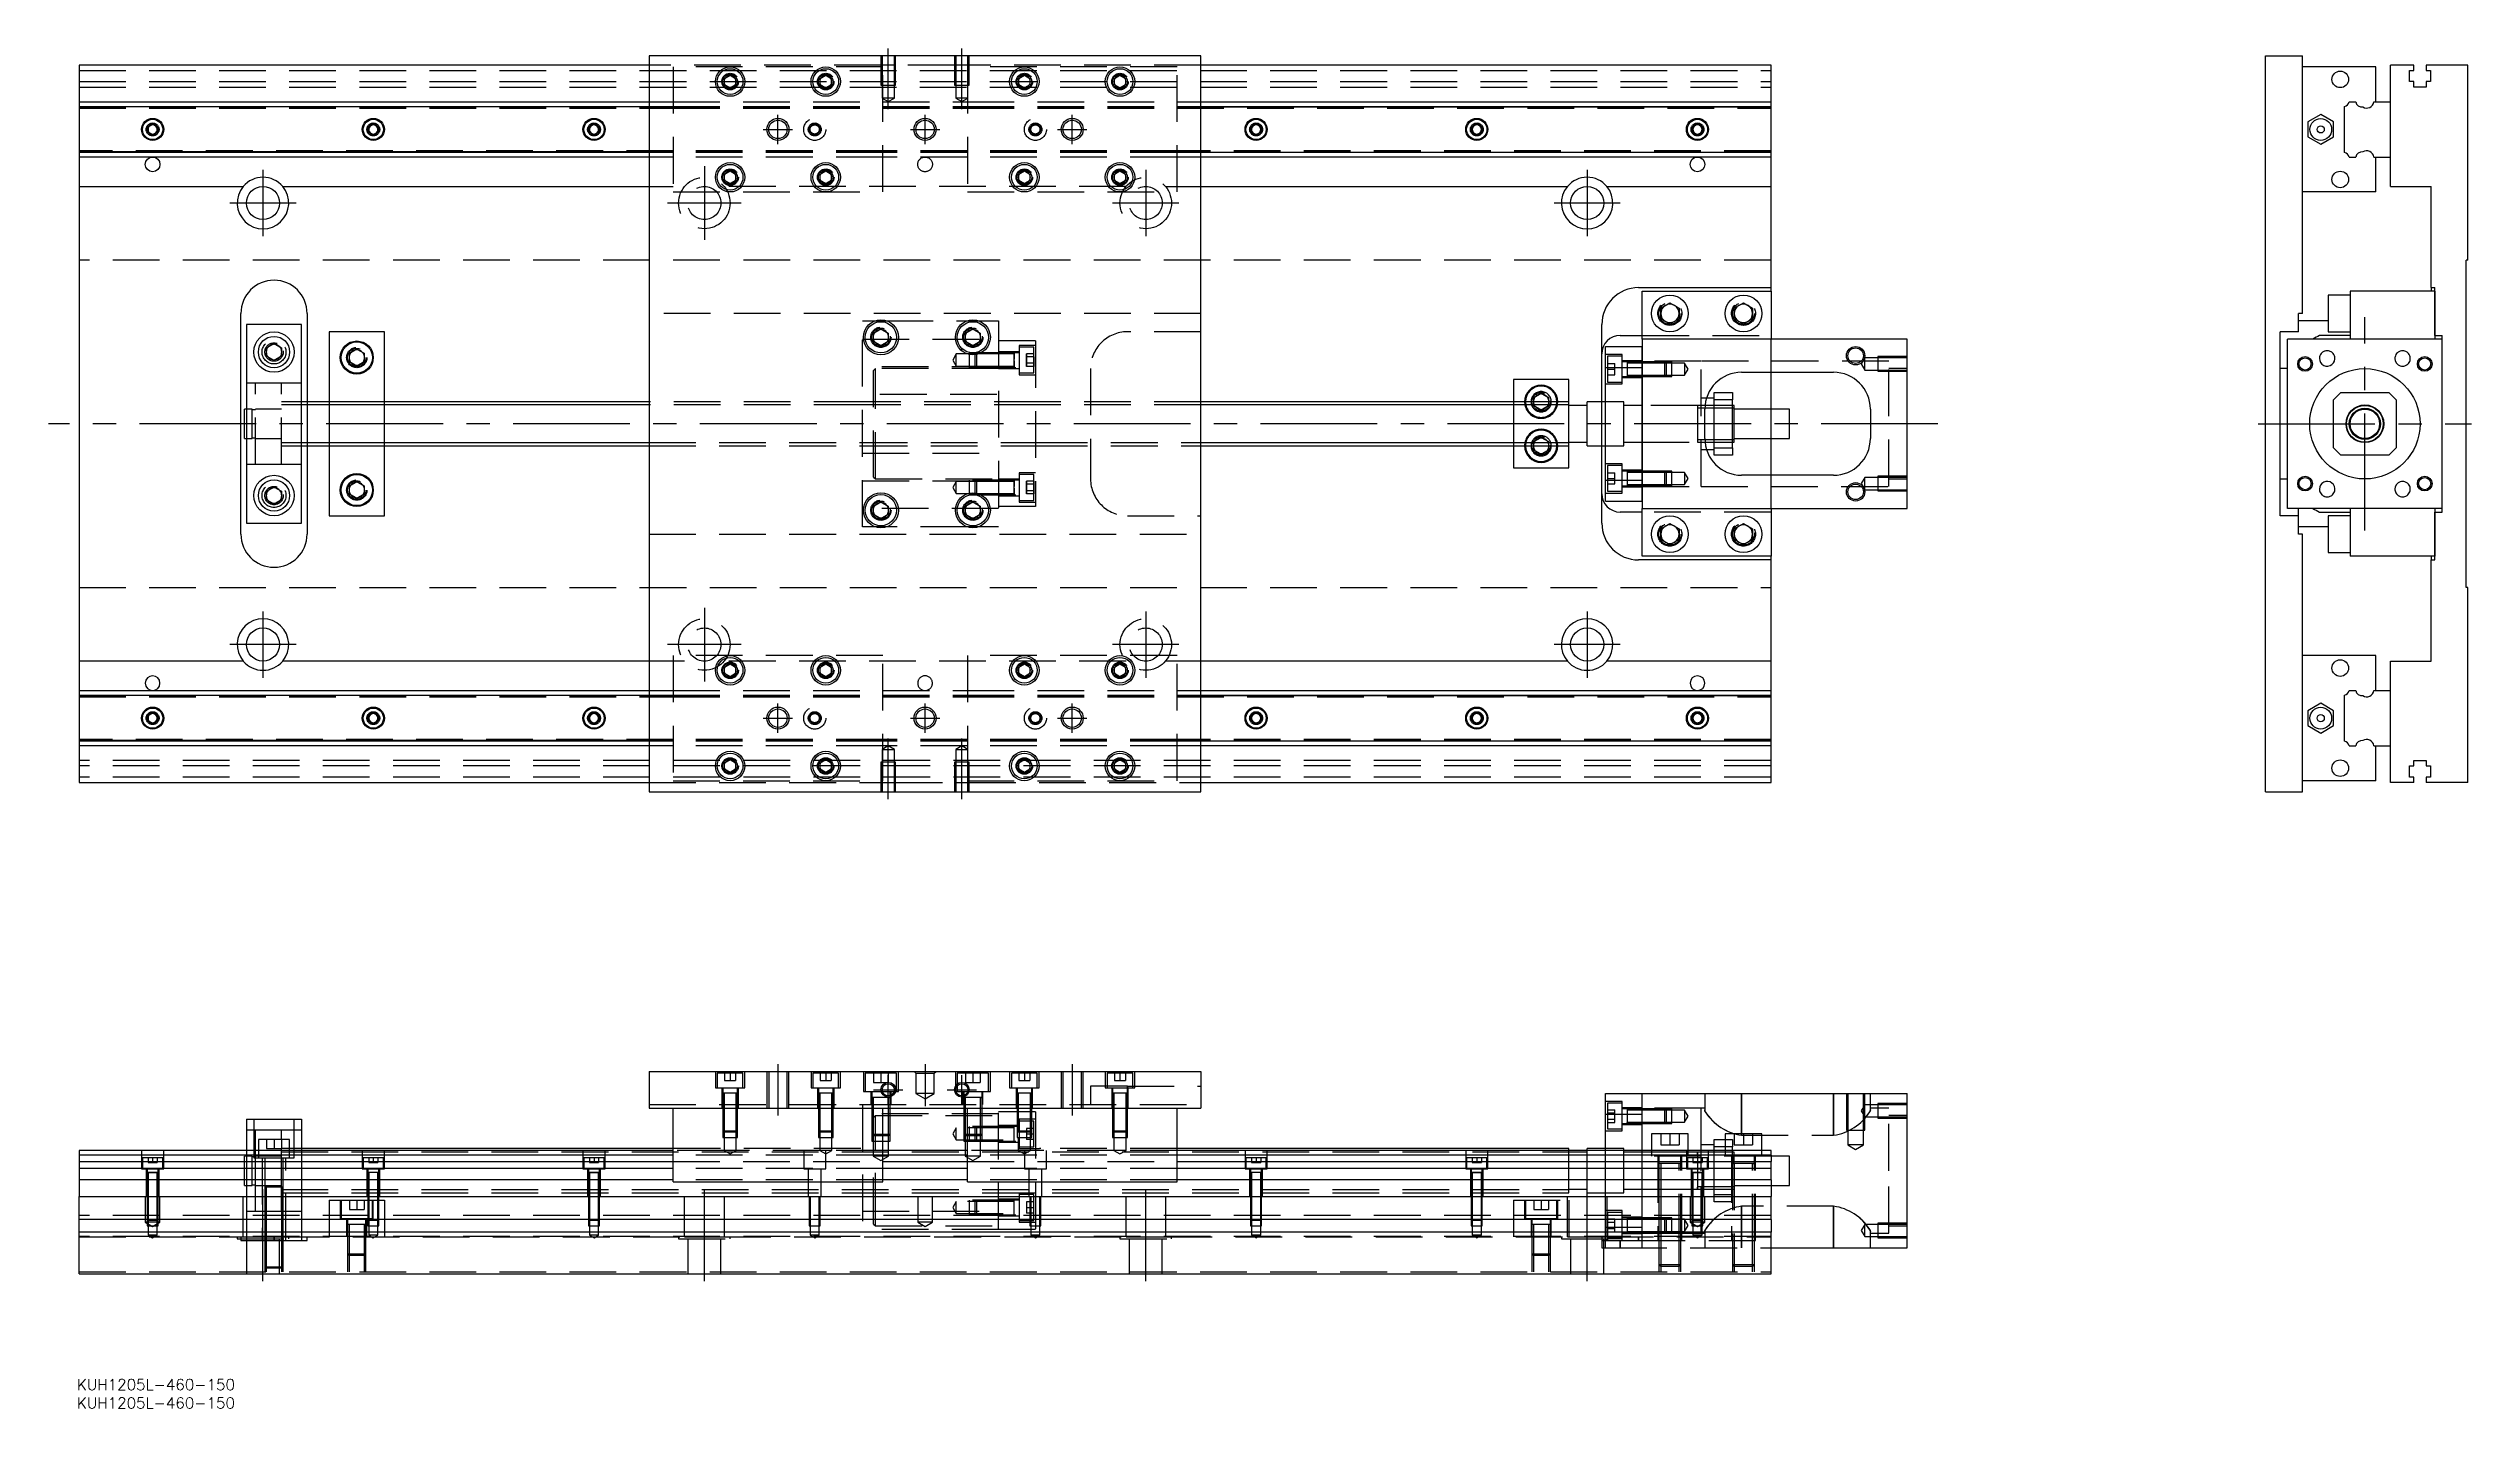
# Model space of a CAD drawing. Extents: x -8 to 650, y -268 to 102.
import ezdxf

# ---------------------------------------------------------------- set-up
doc = ezdxf.new("R2010")
doc.units = 0
doc.linetypes.add('CENTER', pattern=[50.8, 31.75, -6.35, 6.35, -6.35])
doc.linetypes.add('DASHED', pattern=[19.05, 12.7, -6.35])
doc.layers.get('0').update_dxf_attribs({"linetype": 'CONTINUOUS'})
doc.layers.add('CENTER', color=1, linetype='CENTER')
doc.styles.get("Standard").update_dxf_attribs({"font": 'txt.shx', "height": 3, "bigfont": 'bigfont.shx'})

# ---------------------------------------------------------------- blocks, each defined once
blk = doc.blocks.new('*U2')
at = {"color": 7, "linetype": 'CONTINUOUS'}
blk.add_text('KUH1205L-460-150', height=3, dxfattribs=at).set_placement((-0.57, -262.64))
blk = doc.blocks.new('*U3')
at = {"color": 7, "linetype": 'CONTINUOUS'}
blk.add_text('KUH1205L-460-150', height=3, dxfattribs=at).set_placement((-0.57, -267.63))

msp = doc.modelspace()

# ---------------------------------------------------------------- linework, layer by layer
at = {"color": 7, "linetype": 'CONTINUOUS'}
for p, q in [((305, 100), (155, 100)), ((155, 100), (155, -100)), ((305, -100), (305, 100)), ((594.45, -100), (594.45, 100)), ((594.45, 100), (604.45, 100)), ((604.45, 30), (604.45, 100)), ((0, 97.5), (0, 87.5)), ((155, 97.5), (0, 97.5)), ((175.5, 93.866026), (177, 94.73205)), ((175.5, 92.133974), (175.5, 93.866026)), ((177, 94.73205), (178.5, 93.866026)), ((178.5, 93.866026), (178.5, 92.133974)), ((201.5, 93.866026), (203, 94.73205)), ((201.5, 92.133974), (201.5, 93.866026)), ((203, 94.73205), (204.5, 93.866026)), ((204.5, 93.866026), (204.5, 92.133974)), ((255.5, 93.866026), (257, 94.73205)), ((255.5, 92.133974), (255.5, 93.866026)), ((257, 94.73205), (258.5, 93.866026)), ((258.5, 93.866026), (258.5, 92.133974)), ((281.5, 93.866026), (283, 94.73205)), ((281.5, 92.133974), (281.5, 93.866026)), ((283, 94.73205), (284.5, 93.866026)), ((284.5, 93.866026), (284.5, 92.133974)), ((460, 97.5), (305, 97.5)), ((460, 87.5), (460, 97.5)), ((624.45, 97), (604.45, 97)), ((624.45, 87.5), (624.45, 97)), ((628.45, 87.5), (628.45, 97.5)), ((634.75, 97.5), (628.45, 97.5)), ((633.6, 96), (634.75, 96)), ((633.6, 93), (633.6, 96)), ((634.75, 93), (633.6, 93)), ((634.75, 96), (634.75, 97.5)), ((634.75, 91.5), (634.75, 93)), ((638.15, 97.5), (638.15, 96)), ((649.45, 97.5), (638.15, 97.5)), ((638.15, 96), (639.3, 96)), ((638.15, 93), (638.15, 91.5)), ((639.3, 93), (638.15, 93)), ((639.3, 96), (639.3, 93)), ((649.45, 44.5), (649.45, 97.5)), ((0, 87.5), (155, 87.5)), ((0, 87.5), (0, 86.247728)), ((0, 86.247728), (155, 86.247728)), ((0, 86.247728), (0, 73.752272)), ((177, 91.26795), (175.5, 92.133974)), ((178.5, 92.133974), (177, 91.26795)), ((203, 91.26795), (201.5, 92.133974)), ((204.5, 92.133974), (203, 91.26795)), ((257, 91.26795), (255.5, 92.133974)), ((258.5, 92.133974), (257, 91.26795)), ((283, 91.26795), (281.5, 92.133974)), ((284.5, 92.133974), (283, 91.26795)), ((305, 87.5), (460, 87.5)), ((305, 86.247728), (460, 86.247728)), ((460, 86.247728), (460, 87.5)), ((460, 73.752272), (460, 86.247728)), ((615.95, 73.752272), (615.95, 86.247728)), ((617.202272, 87.5), (618.97668, 87.5)), ((623.927372, 87.5), (628.45, 87.5)), ((628.45, 72.5), (628.45, 87.5)), ((628.45, 72.5), (628.45, 87.5)), ((638.15, 91.5), (634.75, 91.5)), ((18.75, 80.721688), (20, 81.443376)), ((18.75, 79.278312), (18.75, 80.721688)), ((20, 78.556624), (18.75, 79.278312)), ((20, 81.443376), (21.25, 80.721688)), ((21.25, 79.278312), (20, 78.556624)), ((21.25, 80.721688), (21.25, 79.278312)), ((78.75, 80.721688), (80, 81.443376)), ((78.75, 79.278312), (78.75, 80.721688)), ((80, 78.556624), (78.75, 79.278312)), ((80, 81.443376), (81.25, 80.721688)), ((81.25, 79.278312), (80, 78.556624)), ((81.25, 80.721688), (81.25, 79.278312)), ((138.75, 80.721688), (140, 81.443376)), ((138.75, 79.278312), (138.75, 80.721688)), ((140, 78.556624), (138.75, 79.278312)), ((140, 81.443376), (141.25, 80.721688)), ((141.25, 79.278312), (140, 78.556624)), ((141.25, 80.721688), (141.25, 79.278312)), ((318.75, 80.721688), (320, 81.443376)), ((318.75, 79.278312), (318.75, 80.721688)), ((320, 78.556624), (318.75, 79.278312)), ((320, 81.443376), (321.25, 80.721688)), ((321.25, 79.278312), (320, 78.556624)), ((321.25, 80.721688), (321.25, 79.278312)), ((378.75, 80.721688), (380, 81.443376)), ((378.75, 79.278312), (378.75, 80.721688)), ((380, 78.556624), (378.75, 79.278312)), ((380, 81.443376), (381.25, 80.721688)), ((381.25, 79.278312), (380, 78.556624)), ((381.25, 80.721688), (381.25, 79.278312)), ((438.75, 80.721688), (440, 81.443376)), ((438.75, 79.278312), (438.75, 80.721688)), ((440, 78.556624), (438.75, 79.278312)), ((440, 81.443376), (441.25, 80.721688)), ((441.25, 79.278312), (440, 78.556624)), ((441.25, 80.721688), (441.25, 79.278312)), ((605.94996, 82.020726), (605.949959, 77.979274)), ((609.44996, 84.041452), (605.94996, 82.020726)), ((612.949959, 82.020726), (609.44996, 84.041452)), ((612.949959, 77.979274), (612.949959, 82.020726)), ((0, 73.752272), (0, 72.5)), ((155, 73.752272), (0, 73.752272)), ((155, 72.5), (0, 72.5)), ((0, 72.5), (0, 64.5)), ((460, 73.752272), (305, 73.752272)), ((460, 72.5), (305, 72.5)), ((460, 72.5), (460, 73.752272)), ((460, 64.5), (460, 72.5)), ((605.949959, 77.979274), (609.44996, 75.958548)), ((609.44996, 75.958548), (612.949959, 77.979274)), ((617.202272, 72.5), (618.97668, 72.5)), ((623.927372, 72.5), (628.45, 72.5)), ((624.45, 63), (624.45, 72.5)), ((628.45, 64.5), (628.45, 72.5)), ((175.5, 67.866026), (177, 68.73205)), ((175.5, 66.133974), (175.5, 67.866026)), ((177, 65.26795), (175.5, 66.133974)), ((177, 68.73205), (178.5, 67.866026)), ((178.5, 66.133974), (177, 65.26795)), ((178.5, 67.866026), (178.5, 66.133974)), ((201.5, 67.866026), (203, 68.73205)), ((201.5, 66.133974), (201.5, 67.866026)), ((203, 65.26795), (201.5, 66.133974)), ((203, 68.73205), (204.5, 67.866026)), ((204.5, 66.133974), (203, 65.26795)), ((204.5, 67.866026), (204.5, 66.133974)), ((255.5, 67.866026), (257, 68.73205)), ((255.5, 66.133974), (255.5, 67.866026)), ((257, 65.26795), (255.5, 66.133974)), ((257, 68.73205), (258.5, 67.866026)), ((258.5, 66.133974), (257, 65.26795)), ((258.5, 67.866026), (258.5, 66.133974)), ((281.5, 67.866026), (283, 68.73205)), ((281.5, 66.133974), (281.5, 67.866026)), ((283, 65.26795), (281.5, 66.133974)), ((283, 68.73205), (284.5, 67.866026)), ((284.5, 66.133974), (283, 65.26795)), ((284.5, 67.866026), (284.5, 66.133974)), ((0, 64.5), (44.638098, 64.5)), ((0, 64.5), (0, -64.5)), ((55.361902, 64.5), (155, 64.5)), ((305, 64.5), (404.638098, 64.5)), ((415.361902, 64.5), (460, 64.5)), ((460, 37), (460, 64.5)), ((624.45, 63), (604.45, 63)), ((628.45, 64.5), (639.45, 64.5)), ((639.45, 37), (639.45, 64.5)), ((649.45, 44.5), (648.95, 44.5)), ((648.95, -44.5), (648.95, 44.5)), ((424, 37), (460, 37)), ((425, 36), (460, 36)), ((425, 23), (425, 36)), ((460, 36), (460, 37)), ((460, 36), (460, 23)), ((611.45, 35), (611.45, 30)), ((617.45, 35), (611.45, 35)), ((640.45, 36), (617.45, 36)), ((617.45, 36), (617.45, 23)), ((639.45, 37), (640.45, 37)), ((639.45, 37), (639.45, 36)), ((640.45, 36), (640.45, 37)), ((640.45, 36), (640.45, 24)), ((640.45, 24), (640.45, 36)), ((44, -30), (44, 30)), ((60.5, 27), (45.5, 27)), ((45.5, 27), (45.5, -27)), ((60.5, -27), (60.5, 27)), ((62, 30), (62, 6)), ((414, 6), (414, 27)), ((430, 31.443376), (432.5, 32.886752)), ((430, 28.556624), (430, 31.443376)), ((432.5, 27.113248), (430, 28.556624)), ((432.5, 32.886752), (435, 31.443376)), ((435, 28.556624), (432.5, 27.113248)), ((435, 31.443376), (435, 28.556624)), ((450, 31.443376), (452.5, 32.886752)), ((450, 28.556624), (450, 31.443376)), ((452.5, 27.113248), (450, 28.556624)), ((452.5, 32.886752), (455, 31.443376)), ((455, 28.556624), (452.5, 27.113248)), ((455, 31.443376), (455, 28.556624)), ((604.45, 30), (603.45, 30)), ((603.45, 25), (603.45, 30)), ((611.45, 28), (603.45, 28)), ((611.45, 30), (611.45, 25)), ((51, 20.6547), (53, 21.809402)), ((51, 18.3453), (51, 20.6547)), ((53, 21.809402), (55, 20.6547)), ((55, 20.6547), (55, 18.3453)), ((83, 25), (68, 25)), ((68, 25), (68, 6)), ((73.5, 19.1547), (75.5, 20.309402)), ((75.5, 20.309402), (77.5, 19.1547)), ((83, 6), (83, 25)), ((216, 24.6547), (218, 25.809402)), ((216, 22.3453), (216, 24.6547)), ((218, 21.190598), (216, 22.3453)), ((218, 25.809402), (220, 24.6547)), ((220, 22.3453), (218, 21.190598)), ((220, 24.6547), (220, 22.3453)), ((241, 24.6547), (243, 25.809402)), ((241, 22.3453), (241, 24.6547)), ((243, 21.190598), (241, 22.3453)), ((243, 25.809402), (245, 24.6547)), ((245, 22.3453), (243, 21.190598)), ((245, 24.6547), (245, 22.3453)), ((415, 21), (425, 21)), ((415, 15.32971), (415, 21)), ((419, 24), (425, 24)), ((425, 23), (425, 15.32971)), ((497, 23), (425, 23)), ((497, -23), (497, 23)), ((603.45, 25), (598.45, 25)), ((598.45, -25), (598.45, 25)), ((600.45, -23), (600.45, 23)), ((642.45, 23), (600.45, 23)), ((617.45, 24), (609.080684, 24)), ((611.45, 25), (617.45, 25)), ((640.45, 24), (640.45, 23)), ((640.45, 24), (642.45, 24)), ((642.45, 23), (642.45, 24)), ((642.45, -23), (642.45, 23)), ((53, 17.190598), (51, 18.3453)), ((55, 18.3453), (53, 17.190598)), ((73.5, 16.8453), (73.5, 19.1547)), ((75.5, 15.690598), (73.5, 16.8453)), ((77.5, 16.8453), (75.5, 15.690598)), ((77.5, 19.1547), (77.5, 16.8453)), ((415, -15.32971), (415, 15.32971)), ((415, 15.32971), (425, 15.32971)), ((425, 15.32971), (425, -15.32971)), ((425, -15.32971), (425, 15.32971)), ((452, 14), (477, 14)), ((460, 4), (460, 14)), ((600.45, 15), (598.45, 15)), ((405, 12), (390, 12)), ((390, 12), (390, 6)), ((395.5, 7.1547), (397.5, 8.309402)), ((395.5, 6), (395.5, 7.1547)), ((397.5, 8.309402), (399.5, 7.1547)), ((399.5, 7.1547), (399.5, 6)), ((405, 6), (405, 12)), ((444.5, 7), (442.460608, 7)), ((444.5, 8.5), (449.5, 8.5)), ((444.5, 6.5), (444.5, 8.5)), ((449.5, 8.5), (449.5, 6.5)), ((614.95, 8.5), (612.95, 6.5)), ((614.95, 8.5), (627.95, 8.5)), ((629.95, 6.5), (627.95, 8.5)), ((45, -4), (45, 4)), ((45.5, 4), (45, 4)), ((155, 6), (60.5, 6)), ((405, 6), (305, 6)), ((405, -6), (405, 6)), ((410, 5), (405, 5)), ((410, -6), (410, 6)), ((415, 6), (410, 6)), ((442, -4), (442, 4)), ((444.5, 4.25), (442.003126, 4.25)), ((444.5, -6.5), (444.5, 6.5)), ((449.5, 6.5), (444.5, 6.5)), ((449.5, 4.25), (444.5, 4.25)), ((449.5, -6.5), (449.5, 6.5)), ((450, 5), (449.5, 5)), ((450, 4.25), (449.5, 4.25)), ((450, -5), (450, 5)), ((465, 4), (450, 4)), ((465, -4), (465, 4)), ((487, 4), (487, -4)), ((612.95, -6.5), (612.95, 6.5)), ((629.95, 6.5), (629.95, -6.5)), ((45, -4), (45.5, -4)), ((60.5, -6), (155, -6)), ((62, -6), (62, -30)), ((68, -6), (68, -25)), ((83, -25), (83, -6)), ((305, -6), (405, -6)), ((390, -6), (390, -12)), ((395.5, -7.1547), (395.5, -6)), ((399.5, -6), (399.5, -7.1547)), ((405, -5), (410, -5)), ((405, -12), (405, -6)), ((410, -6), (415, -6)), ((414, -27), (414, -6)), ((442.003126, -4.25), (444.5, -4.25)), ((444.5, -4.25), (449.5, -4.25)), ((444.5, -6.5), (449.5, -6.5)), ((444.5, -8.5), (444.5, -6.5)), ((449.5, -4.25), (450, -4.25)), ((449.5, -5), (450, -5)), ((449.5, -6.5), (449.5, -8.5)), ((450, -4), (465, -4)), ((460, -14), (460, -4)), ((612.95, -6.5), (614.95, -8.5)), ((627.95, -8.5), (629.95, -6.5)), ((390, -12), (405, -12)), ((397.5, -8.309402), (395.5, -7.1547)), ((399.5, -7.1547), (397.5, -8.309402)), ((442.460608, -7), (444.5, -7)), ((449.5, -8.5), (444.5, -8.5)), ((627.95, -8.5), (614.95, -8.5)), ((51, -18.3453), (53, -17.190598)), ((51, -20.6547), (51, -18.3453)), ((53, -17.190598), (55, -18.3453)), ((55, -18.3453), (55, -20.6547)), ((73.5, -16.8453), (75.5, -15.690598)), ((73.5, -19.1547), (73.5, -16.8453)), ((75.5, -20.309402), (73.5, -19.1547)), ((75.5, -15.690598), (77.5, -16.8453)), ((77.5, -19.1547), (75.5, -20.309402)), ((77.5, -16.8453), (77.5, -19.1547)), ((415, -15.32971), (425, -15.32971)), ((415, -21), (415, -15.32971)), ((425, -15.32971), (425, -23)), ((477, -14), (452, -14)), ((598.45, -15), (600.45, -15)), ((53, -21.809402), (51, -20.6547)), ((55, -20.6547), (53, -21.809402)), ((68, -25), (83, -25)), ((216, -22.3453), (218, -21.190598)), ((216, -24.6547), (216, -22.3453)), ((218, -25.809402), (216, -24.6547)), ((218, -21.190598), (220, -22.3453)), ((220, -24.6547), (218, -25.809402)), ((220, -22.3453), (220, -24.6547)), ((241, -22.3453), (243, -21.190598)), ((241, -24.6547), (241, -22.3453)), ((243, -25.809402), (241, -24.6547)), ((243, -21.190598), (245, -22.3453)), ((245, -24.6547), (243, -25.809402)), ((245, -22.3453), (245, -24.6547)), ((415, -21), (425, -21)), ((425, -24), (419, -24)), ((425, -23), (497, -23)), ((425, -36), (425, -23)), ((460, -23), (460, -36)), ((603.45, -25), (598.45, -25)), ((642.45, -23), (600.45, -23)), ((603.45, -25), (603.45, -23)), ((603.45, -30), (603.45, -25)), ((609.080684, -24), (617.45, -24)), ((611.45, -25), (611.45, -30)), ((617.45, -25), (611.45, -25)), ((617.45, -23), (617.45, -36)), ((640.45, -23), (640.45, -24)), ((640.45, -24), (640.45, -36)), ((640.45, -36), (640.45, -24)), ((640.45, -24), (642.45, -24)), ((642.45, -24), (642.45, -23)), ((45.5, -27), (60.5, -27)), ((430, -28.556624), (432.5, -27.113248)), ((430, -31.443376), (430, -28.556624)), ((432.5, -32.886752), (430, -31.443376)), ((432.5, -27.113248), (435, -28.556624)), ((435, -31.443376), (432.5, -32.886752)), ((435, -28.556624), (435, -31.443376)), ((450, -28.556624), (452.5, -27.113248)), ((450, -31.443376), (450, -28.556624)), ((452.5, -32.886752), (450, -31.443376)), ((452.5, -27.113248), (455, -28.556624)), ((455, -31.443376), (452.5, -32.886752)), ((455, -28.556624), (455, -31.443376)), ((611.45, -28), (603.45, -28)), ((604.45, -30), (603.45, -30)), ((604.45, -100), (604.45, -30)), ((611.45, -30), (611.45, -35)), ((460, -37), (424, -37)), ((460, -36), (425, -36)), ((460, -37), (460, -36)), ((460, -64.5), (460, -37)), ((611.45, -35), (617.45, -35)), ((640.45, -36), (617.45, -36)), ((639.45, -36), (639.45, -37)), ((639.45, -64.5), (639.45, -37)), ((639.45, -37), (640.45, -37)), ((640.45, -37), (640.45, -36)), ((649.45, -44.5), (648.95, -44.5)), ((649.45, -97.5), (649.45, -44.5)), ((44.638098, -64.5), (0, -64.5)), ((0, -64.5), (0, -72.5)), ((155, -64.5), (55.361902, -64.5)), ((175.5, -66.133974), (177, -65.26795)), ((177, -65.26795), (178.5, -66.133974)), ((201.5, -66.133974), (203, -65.26795)), ((203, -65.26795), (204.5, -66.133974)), ((255.5, -66.133974), (257, -65.26795)), ((257, -65.26795), (258.5, -66.133974)), ((281.5, -66.133974), (283, -65.26795)), ((283, -65.26795), (284.5, -66.133974)), ((404.638098, -64.5), (305, -64.5)), ((460, -64.5), (415.361902, -64.5)), ((460, -72.5), (460, -64.5)), ((624.45, -63), (604.45, -63)), ((624.45, -72.5), (624.45, -63)), ((628.45, -72.5), (628.45, -64.5)), ((628.45, -64.5), (639.45, -64.5)), ((175.5, -67.866026), (175.5, -66.133974)), ((177, -68.73205), (175.5, -67.866026)), ((178.5, -67.866026), (177, -68.73205)), ((178.5, -66.133974), (178.5, -67.866026)), ((201.5, -67.866026), (201.5, -66.133974)), ((203, -68.73205), (201.5, -67.866026)), ((204.5, -67.866026), (203, -68.73205)), ((204.5, -66.133974), (204.5, -67.866026)), ((255.5, -67.866026), (255.5, -66.133974)), ((257, -68.73205), (255.5, -67.866026)), ((258.5, -67.866026), (257, -68.73205)), ((258.5, -66.133974), (258.5, -67.866026)), ((281.5, -67.866026), (281.5, -66.133974)), ((283, -68.73205), (281.5, -67.866026)), ((284.5, -67.866026), (283, -68.73205)), ((284.5, -66.133974), (284.5, -67.866026)), ((0, -72.5), (155, -72.5)), ((0, -72.5), (0, -73.752272)), ((0, -73.752272), (155, -73.752272)), ((0, -73.752272), (0, -86.247728)), ((18.75, -79.278312), (20, -78.556624)), ((20, -78.556624), (21.25, -79.278312)), ((78.75, -79.278312), (80, -78.556624)), ((80, -78.556624), (81.25, -79.278312)), ((138.75, -79.278312), (140, -78.556624)), ((140, -78.556624), (141.25, -79.278312)), ((305, -72.5), (460, -72.5)), ((305, -73.752272), (460, -73.752272)), ((318.75, -79.278312), (320, -78.556624)), ((320, -78.556624), (321.25, -79.278312)), ((378.75, -79.278312), (380, -78.556624)), ((380, -78.556624), (381.25, -79.278312)), ((438.75, -79.278312), (440, -78.556624)), ((440, -78.556624), (441.25, -79.278312)), ((460, -73.752272), (460, -72.5)), ((460, -86.247728), (460, -73.752272)), ((605.94996, -77.979274), (605.949959, -82.020726)), ((609.44996, -75.958548), (605.94996, -77.979274)), ((612.949959, -77.979274), (609.44996, -75.958548)), ((612.949959, -82.020726), (612.949959, -77.979274)), ((615.95, -86.247728), (615.95, -73.752272)), ((617.202272, -72.5), (618.97668, -72.5)), ((623.927372, -72.5), (628.45, -72.5)), ((628.45, -87.5), (628.45, -72.5)), ((628.45, -87.5), (628.45, -72.5)), ((18.75, -80.721688), (18.75, -79.278312)), ((20, -81.443376), (18.75, -80.721688)), ((21.25, -80.721688), (20, -81.443376)), ((21.25, -79.278312), (21.25, -80.721688)), ((78.75, -80.721688), (78.75, -79.278312)), ((80, -81.443376), (78.75, -80.721688)), ((81.25, -80.721688), (80, -81.443376)), ((81.25, -79.278312), (81.25, -80.721688)), ((138.75, -80.721688), (138.75, -79.278312)), ((140, -81.443376), (138.75, -80.721688)), ((141.25, -80.721688), (140, -81.443376)), ((141.25, -79.278312), (141.25, -80.721688)), ((318.75, -80.721688), (318.75, -79.278312)), ((320, -81.443376), (318.75, -80.721688)), ((321.25, -80.721688), (320, -81.443376)), ((321.25, -79.278312), (321.25, -80.721688)), ((378.75, -80.721688), (378.75, -79.278312)), ((380, -81.443376), (378.75, -80.721688)), ((381.25, -80.721688), (380, -81.443376)), ((381.25, -79.278312), (381.25, -80.721688)), ((438.75, -80.721688), (438.75, -79.278312)), ((440, -81.443376), (438.75, -80.721688)), ((441.25, -80.721688), (440, -81.443376)), ((441.25, -79.278312), (441.25, -80.721688)), ((605.949959, -82.020726), (609.44996, -84.041452)), ((609.44996, -84.041452), (612.949959, -82.020726)), ((0, -86.247728), (0, -87.5)), ((155, -86.247728), (0, -86.247728)), ((155, -87.5), (0, -87.5)), ((0, -87.5), (0, -97.5)), ((175.5, -92.133974), (177, -91.26795)), ((175.5, -93.866026), (175.5, -92.133974)), ((177, -91.26795), (178.5, -92.133974)), ((178.5, -92.133974), (178.5, -93.866026)), ((201.5, -92.133974), (203, -91.26795)), ((201.5, -93.866026), (201.5, -92.133974)), ((203, -91.26795), (204.5, -92.133974)), ((204.5, -92.133974), (204.5, -93.866026)), ((255.5, -92.133974), (257, -91.26795)), ((255.5, -93.866026), (255.5, -92.133974)), ((257, -91.26795), (258.5, -92.133974)), ((258.5, -92.133974), (258.5, -93.866026)), ((281.5, -92.133974), (283, -91.26795)), ((281.5, -93.866026), (281.5, -92.133974)), ((283, -91.26795), (284.5, -92.133974)), ((284.5, -92.133974), (284.5, -93.866026)), ((460, -86.247728), (305, -86.247728)), ((460, -87.5), (305, -87.5)), ((460, -87.5), (460, -86.247728)), ((460, -97.5), (460, -87.5)), ((617.202272, -87.5), (618.97668, -87.5)), ((623.927372, -87.5), (628.45, -87.5)), ((624.45, -97), (624.45, -87.5)), ((628.45, -97.5), (628.45, -87.5)), ((634.75, -91.5), (638.15, -91.5)), ((634.75, -93), (634.75, -91.5)), ((638.15, -91.5), (638.15, -93)), ((0, -97.5), (155, -97.5)), ((177, -94.73205), (175.5, -93.866026)), ((178.5, -93.866026), (177, -94.73205)), ((203, -94.73205), (201.5, -93.866026)), ((204.5, -93.866026), (203, -94.73205)), ((257, -94.73205), (255.5, -93.866026)), ((258.5, -93.866026), (257, -94.73205)), ((283, -94.73205), (281.5, -93.866026)), ((284.5, -93.866026), (283, -94.73205)), ((305, -97.5), (460, -97.5)), ((624.45, -97), (604.45, -97)), ((634.75, -97.5), (628.45, -97.5)), ((633.6, -93), (634.75, -93)), ((633.6, -96), (633.6, -93)), ((634.75, -96), (633.6, -96)), ((634.75, -97.5), (634.75, -96)), ((638.15, -93), (639.3, -93)), ((638.15, -96), (638.15, -97.5)), ((639.3, -96), (638.15, -96)), ((649.45, -97.5), (638.15, -97.5)), ((639.3, -93), (639.3, -96)), ((155, -100), (305, -100)), ((594.45, -100), (604.45, -100)), ((155, -176), (155, -186)), ((155, -176), (305, -176)), ((305, -176), (305, -186)), ((415, -187.67029), (415, -182)), ((415, -182), (425, -182)), ((425, -182), (497, -182)), ((425, -197.5), (425, -182)), ((497, -224), (497, -182)), ((45.5, -189), (45.5, -197.5)), ((45.5, -189), (60.5, -189)), ((60.5, -189), (60.5, -197.5)), ((155, -186), (305, -186)), ((161.5, -206), (161.5, -186)), ((218.5, -206), (218.5, -186)), ((241.5, -206), (241.5, -186)), ((298.5, -206), (298.5, -186)), ((415, -197.5), (415, -187.67029)), ((415, -187.67029), (425, -187.67029)), ((0, -197.5), (0, -198.752272)), ((161.5, -197.5), (0, -197.5)), ((161.5, -197), (60.5, -197)), ((241.5, -197.5), (218.5, -197.5)), ((405, -197), (298.5, -197)), ((460, -197.5), (298.5, -197.5)), ((405, -197.5), (405, -197)), ((410, -197.5), (410, -197)), ((415, -197), (410, -197)), ((437.5, -193), (427.5, -193)), ((427.5, -193), (427.5, -197.5)), ((437.5, -197.5), (437.5, -193)), ((457.5, -193), (447.5, -193)), ((447.5, -193), (447.5, -197.5)), ((457.5, -197.5), (457.5, -193)), ((460, -198.752272), (460, -197.5)), ((161.5, -198.752272), (0, -198.752272)), ((0, -198.752272), (0, -200.52668)), ((0, -200.52668), (161.5, -200.52668)), ((0, -200.52668), (0, -202.423076)), ((0, -202.423076), (0, -205.477372)), ((161.5, -202.423076), (0, -202.423076)), ((241.5, -198.752272), (218.5, -198.752272)), ((218.5, -200.52668), (241.5, -200.52668)), ((241.5, -202.423076), (218.5, -202.423076)), ((460, -198.752272), (298.5, -198.752272)), ((298.5, -200.52668), (460, -200.52668)), ((460, -202.423076), (298.5, -202.423076)), ((435.500006, -201), (429.499994, -201)), ((435.500006, -201), (429.499994, -201)), ((440, -197.999994), (440, -208.000006)), ((440, -197.999994), (440, -198.75)), ((440, -198.75), (440, -199)), ((441, -198.75), (440, -198.75)), ((440, -199), (440, -199.5)), ((440, -200.8), (440, -202.5)), ((440, -202.5), (440, -207.25)), ((440, -203), (440, -208.000006)), ((444.5, -198.75), (441, -198.75)), ((447.5, -198.75), (444.5, -198.75)), ((449.5, -198.75), (447.5, -198.75)), ((455.500006, -201), (449.499994, -201)), ((455.500006, -201), (449.499994, -201)), ((450, -198.75), (449.5, -198.75)), ((460, -198.752272), (460, -200.52668)), ((460, -202.423076), (460, -200.52668)), ((460, -205.477372), (460, -202.423076)), ((161.5, -205.477372), (0, -205.477372)), ((0, -205.477372), (0, -210)), ((0, -216.3), (0, -210)), ((0, -210), (460, -210)), ((161.5, -206), (218.5, -206)), ((241.5, -205.477372), (218.5, -205.477372)), ((241.5, -206), (298.5, -206)), ((460, -205.477372), (298.5, -205.477372)), ((440, -207.25), (450, -207.25)), ((460, -205.477372), (460, -210)), ((460, -216.3), (460, -210)), ((460, -216.3), (0, -216.3)), ((0, -219.7), (0, -216.3)), ((460, -216.3), (460, -219.7)), ((0, -231), (0, -219.7)), ((460, -219.7), (0, -219.7)), ((460, -231), (460, -219.7)), ((460, -224), (497, -224)), ((0, -231), (460, -231))]:
    msp.add_line(p, q, dxfattribs=at)
at = {"color": 3, "linetype": 'DASHED'}
for p, q in [((218.000006, 100), (218.000006, 92)), ((218.35, 100), (218.35, 92)), ((221.65, 92), (221.65, 100)), ((221.999994, 92), (221.999994, 100)), ((238.000006, 100), (238.000006, 92)), ((238.35, 100), (238.35, 92)), ((241.65, 92), (241.65, 100)), ((241.999994, 92), (241.999994, 100)), ((0, 96), (460, 96)), ((0, 93), (460, 93)), ((218.000006, 97.5), (155, 97.5)), ((218.5, 97), (161.5, 97)), ((161.5, 97), (161.5, 63)), ((178.973226, 93.326156), (179, 93)), ((201, 93), (201.023172, 93.30356)), ((221.999994, 97.5), (218.000006, 97.5)), ((218.5, 63), (218.5, 97)), ((238.000006, 97.5), (221.999994, 97.5)), ((241.999994, 97.5), (238.000006, 97.5)), ((298.5, 97), (241.5, 97)), ((241.5, 97), (241.5, 63)), ((305, 97.5), (241.999994, 97.5)), ((258.973226, 93.326156), (259, 93)), ((281, 93), (281.023172, 93.30356)), ((298.5, 63), (298.5, 97)), ((0, 91.5), (460, 91.5)), ((0, 86.1147), (155, 86.1147)), ((0, 86.1), (161.5, 86.1)), ((0, 85.8), (161.5, 85.8)), ((155, 87.5), (161.5, 87.5)), ((155, 86.247728), (161.5, 86.247728)), ((155, 86.1147), (161.5, 86.1147)), ((161.5, 87.5), (218.5, 87.5)), ((161.5, 86.247728), (218.5, 86.247728)), ((161.5, 86.1147), (218.5, 86.1147)), ((161.5, 86.1), (218.5, 86.1)), ((161.5, 85.8), (218.5, 85.8)), ((218.000006, 92), (221.999994, 92)), ((218.35, 92), (218.35, 88.5)), ((221.65, 88.5), (218.35, 88.5)), ((218.35, 88.5), (220, 87.547372)), ((218.5, 87.5), (241.5, 87.5)), ((218.5, 86.247728), (241.5, 86.247728)), ((218.5, 86.1147), (241.5, 86.1147)), ((218.5, 86.1), (241.5, 86.1)), ((218.5, 85.8), (241.5, 85.8)), ((220, 87.547372), (221.65, 88.5)), ((221.65, 88.5), (221.65, 92)), ((238.000006, 92), (241.999994, 92)), ((238.35, 92), (238.35, 88.5)), ((241.65, 88.5), (238.35, 88.5)), ((238.35, 88.5), (240, 87.547372)), ((240, 87.547372), (241.65, 88.5)), ((241.5, 87.5), (298.5, 87.5)), ((241.5, 86.247728), (298.5, 86.247728)), ((241.5, 86.1147), (298.5, 86.1147)), ((241.5, 86.1), (298.5, 86.1)), ((241.5, 86.1), (298.5, 86.1)), ((241.5, 85.8), (298.5, 85.8)), ((241.5, 85.8), (298.5, 85.8)), ((241.65, 88.5), (241.65, 92)), ((298.5, 87.5), (305, 87.5)), ((298.5, 86.247728), (305, 86.247728)), ((298.5, 86.1147), (305, 86.1147)), ((298.5, 86.1), (460, 86.1)), ((298.5, 85.8), (460, 85.8)), ((305, 86.1147), (460, 86.1147)), ((18.5, 80), (18.516134, 80.21941)), ((81.477374, 80.25955), (81.5, 80)), ((138.5, 80), (138.516134, 80.21941)), ((318.5, 80), (318.516134, 80.21941)), ((381.477374, 80.25955), (381.5, 80)), ((441.477374, 80.25955), (441.5, 80)), ((161.5, 74.2), (0, 74.2)), ((161.5, 73.9), (0, 73.9)), ((155, 73.8853), (0, 73.8853)), ((161.5, 73.8853), (155, 73.8853)), ((161.5, 73.752272), (155, 73.752272)), ((161.5, 72.5), (155, 72.5)), ((218.5, 74.2), (161.5, 74.2)), ((218.5, 73.9), (161.5, 73.9)), ((218.5, 73.8853), (161.5, 73.8853)), ((218.5, 73.752272), (161.5, 73.752272)), ((218.5, 72.5), (161.5, 72.5)), ((241.5, 74.2), (218.5, 74.2)), ((241.5, 73.9), (218.5, 73.9)), ((241.5, 73.8853), (218.5, 73.8853)), ((241.5, 73.752272), (218.5, 73.752272)), ((241.5, 72.5), (218.5, 72.5)), ((298.5, 74.2), (241.5, 74.2)), ((298.5, 73.9), (241.5, 73.9)), ((298.5, 73.8853), (241.5, 73.8853)), ((298.5, 73.752272), (241.5, 73.752272)), ((298.5, 72.5), (241.5, 72.5)), ((460, 74.2), (298.5, 74.2)), ((460, 73.9), (298.5, 73.9)), ((305, 73.8853), (298.5, 73.8853)), ((305, 73.752272), (298.5, 73.752272)), ((305, 72.5), (298.5, 72.5)), ((460, 73.8853), (305, 73.8853)), ((175, 67), (175.030168, 67.346066)), ((204.973226, 67.326156), (205, 67)), ((255, 67), (255.030168, 67.346066)), ((284.973226, 67.326156), (285, 67)), ((155, 64.5), (161.5, 64.5)), ((161.5, 63), (218.5, 63)), ((284.638097, 64.5), (175.361903, 64.5)), ((241.5, 63), (298.5, 63)), ((295.361902, 64.5), (305, 64.5)), ((460, 44.5), (0, 44.5)), ((305, 30), (155, 30)), ((213, 28), (216.47931, 28)), ((213, -28), (213, 28)), ((216.47931, 28), (219.52069, 28)), ((219.52069, 28), (241.47931, 28)), ((241.47931, 28), (244.52069, 28)), ((244.52069, 28), (250, 28)), ((250, 28), (250, -28)), ((429.5, 30), (429.520026, 30.346056)), ((449.5, 30), (449.520026, 30.346056)), ((55.483582, 19.786038), (55.5, 19.5)), ((213, 23), (250, 23)), ((220.483582, 23.786038), (220.5, 23.5)), ((240.033, 20.25352), (239.6, 19.82052)), ((245.483582, 23.786038), (245.5, 23.5)), ((260, 22.5), (250, 22.5)), ((255.6, 21.320508), (255.6, 13.320508)), ((260, 21.320508), (255.6, 21.320508)), ((259.6, 20.820508), (255.6, 20.820508)), ((259.6, 17.320508), (259.6, 20.820508)), ((259.6, 13.820508), (259.6, 20.820508)), ((260, 22.5), (260, -22.5)), ((305, 25), (285, 25)), ((425, 24), (460, 24)), ((425, 15.32971), (425, 21)), ((460, 14), (460, 23)), ((73, 18), (73.012884, 18.253488)), ((250, 15.5), (213, 15.5)), ((216.5, 15), (216, 14.5)), ((216, -14.5), (216, 14.5)), ((216.5, -15), (216.5, 15)), ((250, 15), (216.5, 15)), ((238.5, 18.970508), (237.547372, 17.320508)), ((237.547372, 17.320508), (238.5, 15.670508)), ((238.5, 15.670508), (238.5, 18.970508)), ((242, 18.970508), (238.5, 18.970508)), ((238.5, 15.670508), (242, 15.670508)), ((242, 19.320508), (242, 15.320512)), ((255.6, 19.320508), (242, 19.320508)), ((243.59998, 18.970508), (242, 18.970508)), ((242, 15.670508), (243.59998, 15.670508)), ((242, 15.320512), (255.6, 15.320512)), ((243.95, 19.320508), (243.6, 18.970508)), ((243.6, 15.670508), (243.6, 18.970508)), ((250, 18.970508), (243.6, 18.970508)), ((243.6, 15.670508), (244.430456, 15.670508)), ((243.6, 15.670508), (243.95, 15.320508)), ((243.95, 19.320508), (243.95, 15.320508)), ((244.430456, 15.670508), (250, 15.670508)), ((255.6, 19.570508), (250, 19.570508)), ((250, 15.070508), (255.6, 15.070508)), ((254.2, 18.970508), (250.00002, 18.970508)), ((250.00002, 15.670508), (254.2, 15.670508)), ((254.2, 19.317772), (254.2, 19.320512)), ((254.2, 19.317772), (254.2, 19.320512)), ((254.2, 17.558724), (254.2, 19.320512)), ((254.2, 17.546922), (254.2, 19.320512)), ((254.2, 19.320508), (254.2, 18.735832)), ((254.2, 19.316952), (254.2, 19.320508)), ((254.2, 19.320508), (254.2, 18.735832)), ((254.2, 17.558724), (254.2, 19.317772)), ((254.2, 17.546922), (254.2, 19.317772)), ((254.2, 18.735834), (254.2, 19.316952)), ((254.2, 18.602798), (254.2, 18.970508)), ((254.2, 18.602798), (254.2, 18.970508)), ((254.2, 15.905184), (254.2, 18.735834)), ((254.2, 18.735832), (254.2, 17.565218)), ((254.2, 16.038218), (254.2, 18.602798)), ((254.2, 17.453552), (254.2, 18.602798)), ((254.2, 15.905446), (254.2, 17.460554)), ((254.2, 15.320502), (254.2, 17.460554)), ((254.2, 15.320502), (254.2, 17.180462)), ((254.2, 17.101092), (254.2, 15.90545)), ((254.2, 15.670508), (254.2, 16.038218)), ((254.2, 15.670508), (254.2, 16.038218)), ((254.2, 15.90545), (254.2, 15.320508)), ((254.2, 15.323244), (254.2, 15.905446)), ((254.2, 15.320508), (254.2, 15.905184)), ((255.6, 13.820508), (259.6, 13.820508)), ((255.6, 13.320508), (260, 13.320508)), ((257.6, 18.186534), (257.6, 19.052558)), ((257.6, 19.052558), (257.6, 18.186534)), ((259.6, 19.052558), (257.6, 19.052558)), ((259.6, 18.186534), (257.6, 18.186534)), ((257.6, 16.454482), (257.6, 18.186534)), ((257.6, 18.186534), (257.6, 16.454482)), ((259.6, 16.454482), (257.6, 16.454482)), ((257.6, 15.588458), (257.6, 16.454482)), ((257.6, 16.454482), (257.6, 15.588458)), ((259.6, 15.588458), (257.6, 15.588458)), ((259.6, 16.454482), (259.6, 18.186534)), ((259.6, 18.186534), (259.6, 16.454482)), ((259.6, 13.820508), (259.6, 17.320508)), ((259.6, 15.588458), (259.6, 16.454482)), ((259.6, 16.454482), (259.6, 15.588458)), ((275, 15), (275, -15)), ((419.5, 18.849242), (415, 18.849242)), ((415.5, 18.349242), (415.5, 11.349242)), ((419.5, 18.349242), (415.5, 18.349242)), ((415.5, 16.349242), (417.5, 16.349242)), ((415.5, 14.849242), (417.5, 14.849242)), ((415.5, 13.349242), (417.5, 13.349242)), ((417.5, 14.849242), (417.5, 16.349242)), ((417.5, 13.349242), (417.5, 14.849242)), ((419.5, 10.849242), (419.5, 18.849242)), ((425, 17.099242), (419.5, 17.099242)), ((420.9, 16.849242), (419.5, 16.849242)), ((420.9, 16.849242), (420.895, 16.849242)), ((420.9, 16.849248), (420.9, 12.849238)), ((420.9, 16.849248), (420.9, 12.849238)), ((420.9, 16.849242), (420.9, 16.63278)), ((425, 16.849242), (420.9, 16.849242)), ((420.905, 16.849242), (420.9, 16.849242)), ((420.9, 16.63278), (420.9, 13.065704)), ((425, 16.499242), (420.9, 16.499242)), ((420.9, 13.199242), (425, 13.199242)), ((441, 17), (425, 17)), ((431.15, 16.849242), (425, 16.849242)), ((431.150006, 16.849238), (425, 16.849238)), ((431.5, 16.499242), (425, 16.499242)), ((425, 13.199242), (431.5, 13.199242)), ((431.15, 12.849242), (431.15, 16.849242)), ((431.5, 16.499242), (431.15, 16.849242)), ((431.15, 12.849242), (431.5, 13.199242)), ((433, 16.849238), (431.150006, 16.849238)), ((431.5, 16.499242), (431.5, 13.199242)), ((433, 16.499242), (431.5, 16.499242)), ((431.5, 13.199242), (433, 13.199242)), ((433, 12.849248), (433, 16.849238)), ((436.5, 16.499242), (433, 16.499242)), ((433, 13.199242), (436.5, 13.199242)), ((436.5, 16.499242), (436.5, 13.199242)), ((437.452628, 14.849242), (436.5, 16.499242)), ((436.5, 13.199242), (437.452628, 14.849242)), ((441, -17), (441, 17)), ((492, 17), (441, 17)), ((485.5, 17.913456), (484.547372, 16.263456)), ((484.547372, 16.263456), (485.5, 14.613456)), ((485.5, 14.613456), (485.5, 17.913456)), ((489, 17.913456), (485.5, 17.913456)), ((485.5, 14.613456), (489, 14.613456)), ((489, 18.26345), (489, 14.26346)), ((497, 18.26345), (489, 18.26345)), ((497, 17.913456), (489, 17.913456)), ((489, 14.613456), (497, 14.613456)), ((489, 14.26346), (497, 14.26346)), ((492, -17), (492, 17)), ((497, 15), (492, 15)), ((48, 11), (45.5, 11)), ((48, -11), (48, 11)), ((55, 11), (48, 11)), ((55, -11), (55, 11)), ((60.5, 11), (55, 11)), ((249.5, 8), (213, 8)), ((415, 10.849242), (419.5, 10.849242)), ((415.5, 11.349242), (419.5, 11.349242)), ((419.5, 12.849242), (420.9, 12.849242)), ((419.5, 12.599242), (425, 12.599242)), ((420.895, 12.849242), (420.9, 12.849242)), ((420.9, 13.065704), (420.9, 12.849242)), ((420.9, 12.849242), (425, 12.849242)), ((420.9, 12.849242), (420.905, 12.849242)), ((425, 12.849248), (431.150006, 12.849248)), ((425, 12.849242), (431.15, 12.849242)), ((431.150006, 12.849248), (433, 12.849248)), ((442.460608, 7), (441, 7)), ((47.1, 4), (45.5, 4)), ((47.1, -4), (47.1, 4)), ((48, 3.8), (47.1, 3.8)), ((55, 4), (48, 4)), ((60.5, 6), (55, 6)), ((60.5, 5.125), (55, 5.125)), ((62, 6), (62, 5.125)), ((62, 5.125), (62, -5.125)), ((68, 6), (68, -6)), ((83, -6), (83, 6)), ((212.5, 6), (155, 6)), ((212.5, 5.125), (155, 5.125)), ((261.5, 6), (212.5, 6)), ((261.5, 5.125), (212.5, 5.125)), ((305, 6), (261.5, 6)), ((305, 5.125), (261.5, 5.125)), ((390, 6), (390, -6)), ((395.5, 4.8453), (395.5, 6)), ((397.5, 3.690598), (395.5, 4.8453)), ((399.5, 4.8453), (397.5, 3.690598)), ((399.5, 6), (399.5, 4.8453)), ((399.983582, 6.286038), (400, 6)), ((414, -6), (414, 6)), ((420, 6), (415, 6)), ((420, -6), (420, 6)), ((425, 5), (420, 5)), ((440, 5), (425, 5)), ((440, 5), (439.995, 5)), ((440, 5.000006), (440, -5.000006)), ((440, 5), (440, 4.435078)), ((441, 5), (440, 5)), ((440.005, 5), (440, 5)), ((440, 4.435078), (440, -4.43509)), ((441, 4.25), (440, 4.25)), ((442.050126, 5), (441, 5)), ((442.003126, 4.25), (441, 4.25)), ((444.5, 5), (442.050126, 5)), ((449.5, 5), (444.5, 5)), ((460, -4), (460, 4)), ((45.5, -4), (47.1, -4)), ((47.1, -3.8), (48, -3.8)), ((48, -4), (55, -4)), ((55, -5.125), (60.5, -5.125)), ((55, -6), (60.5, -6)), ((62, -5.125), (62, -6)), ((155, -5.125), (212.5, -5.125)), ((155, -6), (212.5, -6)), ((212.5, -5.125), (261.5, -5.125)), ((212.5, -6), (261.5, -6)), ((261.5, -5.125), (305, -5.125)), ((261.5, -6), (305, -6)), ((395.5, -4.8453), (397.5, -3.690598)), ((395.5, -6), (395.5, -4.8453)), ((397.5, -3.690598), (399.5, -4.8453)), ((399.5, -4.8453), (399.5, -6)), ((399.983582, -5.713962), (400, -6)), ((415, -6), (420, -6)), ((420, -5), (425, -5)), ((425, -5), (440, -5)), ((439.995, -5), (440, -5)), ((440, -4.25), (441, -4.25)), ((440, -4.43509), (440, -4.998998)), ((440, -4.998998), (440, -5)), ((440, -5), (441, -5)), ((440, -5), (440.005, -5)), ((441, -4.25), (442.003126, -4.25)), ((441, -5), (442.050126, -5)), ((442.050126, -5), (444.5, -5)), ((444.5, -5), (449.5, -5)), ((45.5, -11), (48, -11)), ((48, -11), (55, -11)), ((55, -11), (60.5, -11)), ((213, -8), (249.5, -8)), ((419.5, -10.849242), (415, -10.849242)), ((415.5, -11.349242), (415.5, -18.349242)), ((419.5, -11.349242), (415.5, -11.349242)), ((419.5, -18.849242), (419.5, -10.849242)), ((425, -12.599242), (419.5, -12.599242)), ((420.9, -12.849242), (419.5, -12.849242)), ((420.9, -12.849242), (420.895, -12.849242)), ((420.9, -12.849238), (420.9, -16.849248)), ((420.9, -12.849242), (420.9, -13.065704)), ((425, -12.849242), (420.9, -12.849242)), ((420.905, -12.849242), (420.9, -12.849242)), ((420.9, -13.065704), (420.9, -16.63278)), ((431.15, -12.849242), (425, -12.849242)), ((431.150006, -12.849248), (425, -12.849248)), ((431.15, -16.849242), (431.15, -12.849242)), ((431.5, -13.199242), (431.15, -12.849242)), ((433, -12.849248), (431.150006, -12.849248)), ((433, -16.849238), (433, -12.849248)), ((441, -7), (442.460608, -7)), ((55.483582, -19.213962), (55.5, -19.5)), ((73, -18), (73.012884, -17.746512)), ((213, -15.5), (250, -15.5)), ((216, -14.5), (216.5, -15)), ((216.5, -15), (250, -15)), ((238.5, -15.670508), (237.547372, -17.320508)), ((237.547372, -17.320508), (238.5, -18.970508)), ((238.5, -18.970508), (238.5, -15.670508)), ((242, -15.670508), (238.5, -15.670508)), ((238.5, -18.970508), (242, -18.970508)), ((242, -15.320508), (242, -19.320504)), ((255.6, -15.320508), (242, -15.320508)), ((243.59998, -15.670508), (242, -15.670508)), ((242, -18.970508), (243.59998, -18.970508)), ((242, -19.320504), (255.6, -19.320504)), ((243.95, -15.320508), (243.6, -15.670508)), ((243.6, -18.970508), (243.6, -15.670508)), ((250, -15.670508), (243.6, -15.670508)), ((243.6, -18.970508), (244.430456, -18.970508)), ((243.6, -18.970508), (243.95, -19.320508)), ((243.95, -15.320508), (243.95, -19.320508)), ((244.430456, -18.970508), (250, -18.970508)), ((255.6, -15.070508), (250, -15.070508)), ((250, -19.570508), (255.6, -19.570508)), ((254.2, -15.670508), (250.00002, -15.670508)), ((250.00002, -18.970508), (254.2, -18.970508)), ((254.2, -15.323244), (254.2, -15.320504)), ((254.2, -15.323244), (254.2, -15.320504)), ((254.2, -17.082292), (254.2, -15.320504)), ((254.2, -17.094094), (254.2, -15.320504)), ((254.2, -15.320508), (254.2, -15.905184)), ((254.2, -15.324064), (254.2, -15.320508)), ((254.2, -15.320508), (254.2, -15.905184)), ((254.2, -17.082292), (254.2, -15.323244)), ((254.2, -17.094094), (254.2, -15.323244)), ((254.2, -15.905182), (254.2, -15.324064)), ((254.2, -16.038218), (254.2, -15.670508)), ((254.2, -16.038218), (254.2, -15.670508)), ((254.2, -18.735832), (254.2, -15.905182)), ((254.2, -15.905184), (254.2, -17.075798)), ((254.2, -18.602798), (254.2, -16.038218)), ((254.2, -17.187464), (254.2, -16.038218)), ((254.2, -18.73557), (254.2, -17.180462)), ((254.2, -19.320514), (254.2, -17.180462)), ((254.2, -19.320514), (254.2, -17.460554)), ((254.2, -17.539924), (254.2, -18.735566)), ((254.2, -18.970508), (254.2, -18.602798)), ((254.2, -18.970508), (254.2, -18.602798)), ((254.2, -18.735566), (254.2, -19.320508)), ((254.2, -19.317772), (254.2, -18.73557)), ((254.2, -19.320508), (254.2, -18.735832)), ((255.6, -13.320508), (255.6, -21.320508)), ((260, -13.320508), (255.6, -13.320508)), ((255.6, -13.820508), (255.6, -20.820508)), ((255.6, -13.820508), (255.6, -17.320508)), ((259.6, -13.820508), (255.6, -13.820508)), ((255.6, -15.320508), (255.6, -17.320508)), ((255.6, -15.320508), (255.6, -19.320508)), ((257.6, -16.454482), (257.6, -15.588458)), ((257.6, -15.588458), (257.6, -16.454482)), ((259.6, -15.588458), (257.6, -15.588458)), ((259.6, -16.454482), (257.6, -16.454482)), ((257.6, -18.186534), (257.6, -16.454482)), ((257.6, -16.454482), (257.6, -18.186534)), ((259.6, -18.186534), (257.6, -18.186534)), ((257.6, -19.052558), (257.6, -18.186534)), ((257.6, -18.186534), (257.6, -19.052558)), ((259.6, -19.052558), (257.6, -19.052558)), ((259.6, -17.320508), (259.6, -13.820508)), ((259.6, -20.820508), (259.6, -13.820508)), ((259.6, -16.454482), (259.6, -15.588458)), ((259.6, -15.588458), (259.6, -16.454482)), ((259.6, -18.186534), (259.6, -16.454482)), ((259.6, -16.454482), (259.6, -18.186534)), ((259.6, -20.820508), (259.6, -17.320508)), ((259.6, -19.052558), (259.6, -18.186534)), ((259.6, -18.186534), (259.6, -19.052558)), ((415, -18.849242), (419.5, -18.849242)), ((415.5, -13.349242), (417.5, -13.349242)), ((415.5, -14.849242), (417.5, -14.849242)), ((415.5, -16.349242), (417.5, -16.349242)), ((415.5, -18.349242), (419.5, -18.349242)), ((417.5, -14.849242), (417.5, -13.349242)), ((417.5, -16.349242), (417.5, -14.849242)), ((419.5, -16.849242), (420.9, -16.849242)), ((419.5, -17.099242), (425, -17.099242)), ((420.895, -16.849242), (420.9, -16.849242)), ((425, -13.199242), (420.9, -13.199242)), ((420.9, -16.499242), (425, -16.499242)), ((420.9, -16.63278), (420.9, -16.849242)), ((420.9, -16.849242), (425, -16.849242)), ((420.9, -16.849242), (420.905, -16.849242)), ((431.5, -13.199242), (425, -13.199242)), ((425, -21), (425, -15.32971)), ((425, -16.499242), (431.5, -16.499242)), ((425, -16.849238), (431.150006, -16.849238)), ((425, -16.849242), (431.15, -16.849242)), ((425, -17), (441, -17)), ((431.15, -16.849242), (431.5, -16.499242)), ((431.150006, -16.849238), (433, -16.849238)), ((431.5, -13.199242), (431.5, -16.499242)), ((433, -13.199242), (431.5, -13.199242)), ((431.5, -16.499242), (433, -16.499242)), ((436.5, -13.199242), (433, -13.199242)), ((433, -16.499242), (436.5, -16.499242)), ((436.5, -13.199242), (436.5, -16.499242)), ((437.452628, -14.849242), (436.5, -13.199242)), ((436.5, -16.499242), (437.452628, -14.849242)), ((441, -17), (492, -17)), ((460, -23), (460, -14)), ((485.5, -14.613456), (484.547372, -16.263456)), ((484.547372, -16.263456), (485.5, -17.913456)), ((485.5, -17.913456), (485.5, -14.613456)), ((489, -14.613456), (485.5, -14.613456)), ((485.5, -17.913456), (489, -17.913456)), ((489, -14.26346), (489, -18.26345)), ((497, -14.26346), (489, -14.26346)), ((497, -14.613456), (489, -14.613456)), ((489, -17.913456), (497, -17.913456)), ((489, -18.26345), (497, -18.26345)), ((492, -15), (497, -15)), ((250, -23), (213, -23)), ((220.483582, -23.213962), (220.5, -23.5)), ((245.483582, -23.213962), (245.5, -23.5)), ((260, -22.5), (250, -22.5)), ((255.6, -20.820508), (259.6, -20.820508)), ((255.6, -21.320508), (260, -21.320508)), ((285, -25), (305, -25)), ((460, -24), (425, -24)), ((155, -30), (305, -30)), ((216.47931, -28), (213, -28)), ((219.52069, -28), (216.47931, -28)), ((241.47931, -28), (219.52069, -28)), ((244.52069, -28), (241.47931, -28)), ((250, -28), (244.52069, -28)), ((429.5, -30), (429.520026, -29.653944)), ((455.477798, -29.635694), (455.5, -30)), ((0, -44.5), (460, -44.5)), ((164.638097, -64.5), (155, -64.5)), ((218.5, -63), (161.5, -63)), ((161.5, -63), (161.5, -97)), ((284.638097, -64.5), (175.361903, -64.5)), ((218.5, -97), (218.5, -63)), ((298.5, -63), (241.5, -63)), ((241.5, -63), (241.5, -97)), ((305, -64.5), (295.361902, -64.5)), ((298.5, -97), (298.5, -63)), ((178.973226, -66.673844), (179, -67)), ((201, -67), (201.023172, -66.69644)), ((258.973226, -66.673844), (259, -67)), ((281, -67), (281.023172, -66.69644)), ((0, -73.8853), (155, -73.8853)), ((0, -73.9), (161.5, -73.9)), ((0, -74.2), (161.5, -74.2)), ((155, -72.5), (161.5, -72.5)), ((155, -73.752272), (161.5, -73.752272)), ((155, -73.8853), (161.5, -73.8853)), ((161.5, -72.5), (218.5, -72.5)), ((161.5, -73.752272), (218.5, -73.752272)), ((161.5, -73.8853), (218.5, -73.8853)), ((161.5, -73.9), (218.5, -73.9)), ((161.5, -74.2), (218.5, -74.2)), ((218.5, -72.5), (241.5, -72.5)), ((218.5, -73.752272), (241.5, -73.752272)), ((218.5, -73.8853), (241.5, -73.8853)), ((218.5, -73.9), (241.5, -73.9)), ((218.5, -74.2), (241.5, -74.2)), ((241.5, -72.5), (298.5, -72.5)), ((241.5, -73.752272), (298.5, -73.752272)), ((241.5, -73.8853), (298.5, -73.8853)), ((241.5, -73.9), (298.5, -73.9)), ((241.5, -74.2), (298.5, -74.2)), ((298.5, -72.5), (305, -72.5)), ((298.5, -73.752272), (305, -73.752272)), ((298.5, -73.8853), (305, -73.8853)), ((298.5, -73.9), (460, -73.9)), ((298.5, -74.2), (460, -74.2)), ((305, -73.8853), (460, -73.8853)), ((18.5, -80), (18.516134, -79.78059)), ((78.5, -80), (78.516134, -79.78059)), ((141.477374, -79.74045), (141.5, -80)), ((321.477374, -79.74045), (321.5, -80)), ((381.477374, -79.74045), (381.5, -80)), ((441.477374, -79.74045), (441.5, -80)), ((161.5, -85.8), (0, -85.8)), ((161.5, -86.1), (0, -86.1)), ((155, -86.1147), (0, -86.1147)), ((460, -91.5), (0, -91.5)), ((161.5, -86.1147), (155, -86.1147)), ((161.5, -86.247728), (155, -86.247728)), ((161.5, -87.5), (155, -87.5)), ((218.5, -85.8), (161.5, -85.8)), ((218.5, -86.1), (161.5, -86.1)), ((218.5, -86.1147), (161.5, -86.1147)), ((218.5, -86.247728), (161.5, -86.247728)), ((218.5, -87.5), (161.5, -87.5)), ((221.999994, -92), (218.000006, -92)), ((218.000006, -92), (218.000006, -100)), ((220, -87.547372), (218.35, -88.5)), ((218.35, -88.5), (220, -88.5)), ((218.35, -88.5), (218.35, -92)), ((218.35, -92), (218.35, -100)), ((241.5, -85.8), (218.5, -85.8)), ((241.5, -86.1), (218.5, -86.1)), ((241.5, -86.1147), (218.5, -86.1147)), ((241.5, -86.247728), (218.5, -86.247728)), ((241.5, -87.5), (218.5, -87.5)), ((221.65, -88.5), (220, -87.547372)), ((220, -88.5), (221.65, -88.5)), ((221.65, -92), (221.65, -88.5)), ((221.65, -100), (221.65, -92)), ((221.999994, -100), (221.999994, -92)), ((241.999994, -92), (238.000006, -92)), ((238.000006, -92), (238.000006, -100)), ((240, -87.547372), (238.35, -88.5)), ((238.35, -88.5), (240, -88.5)), ((238.35, -88.5), (238.35, -92)), ((238.35, -92), (238.35, -100)), ((241.65, -88.5), (240, -87.547372)), ((240, -88.5), (241.65, -88.5)), ((298.5, -85.8), (241.5, -85.8)), ((298.5, -85.8), (241.5, -85.8)), ((298.5, -86.1), (241.5, -86.1)), ((298.5, -86.1), (241.5, -86.1)), ((298.5, -86.1147), (241.5, -86.1147)), ((298.5, -86.247728), (241.5, -86.247728)), ((298.5, -87.5), (241.5, -87.5)), ((241.65, -92), (241.65, -88.5)), ((241.65, -100), (241.65, -92)), ((241.999994, -100), (241.999994, -92)), ((460, -85.8), (298.5, -85.8)), ((460, -86.1), (298.5, -86.1)), ((305, -86.1147), (298.5, -86.1147)), ((305, -86.247728), (298.5, -86.247728)), ((305, -87.5), (298.5, -87.5)), ((460, -86.1147), (305, -86.1147)), ((460, -93), (0, -93)), ((460, -96), (0, -96)), ((155, -97.5), (218.000006, -97.5)), ((161.5, -97), (218.5, -97)), ((175, -93), (175.030168, -92.653934)), ((204.973226, -92.673844), (205, -93)), ((218.000006, -97.5), (221.999994, -97.5)), ((221.999994, -97.5), (238.000006, -97.5)), ((238.000006, -97.5), (241.999994, -97.5)), ((241.5, -97), (298.5, -97)), ((241.999994, -97.5), (305, -97.5)), ((255, -93), (255.030168, -92.653934)), ((284.973226, -92.673844), (285, -93)), ((173, -176), (173, -180.5)), ((180.5, -176.5), (173.5, -176.5)), ((173.5, -176.5), (173.5, -180.5)), ((175.5, -176.5), (175.5, -178.5)), ((177, -176.5), (177, -178.5)), ((178.5, -176.5), (178.5, -178.5)), ((180.5, -180.5), (180.5, -176.5)), ((181, -180.5), (181, -176)), ((187.000006, -176), (187.000006, -186)), ((187.5, -176), (187.5, -186)), ((192.5, -186), (192.5, -176)), ((192.999994, -186), (192.999994, -176)), ((199, -176), (199, -180.5)), ((206.5, -176.5), (199.5, -176.5)), ((199.5, -176.5), (199.5, -180.5)), ((201.5, -176.5), (201.5, -178.5)), ((203, -176.5), (203, -178.5)), ((204.5, -176.5), (204.5, -178.5)), ((206.5, -180.5), (206.5, -176.5)), ((207, -180.5), (207, -176)), ((213.25, -176), (213.25, -181.5)), ((222.25, -176.5), (213.75, -176.5)), ((213.75, -176.5), (213.75, -181.5)), ((216, -176.5), (216, -179)), ((218, -176.5), (218, -179)), ((220, -176.5), (220, -179)), ((222.25, -181.5), (222.25, -176.5)), ((222.75, -181.5), (222.75, -176)), ((227.5, -176.5), (227, -176)), ((227.5, -176.5), (227.5, -182)), ((227.5, -176.5), (232.5, -176.5)), ((232.5, -176.5), (233, -176)), ((232.5, -182), (232.5, -176.5)), ((238.25, -176), (238.25, -181.5)), ((247.25, -176.5), (238.75, -176.5)), ((238.75, -176.5), (238.75, -179.43875)), ((241, -176.5), (241, -179)), ((243, -176.5), (243, -179)), ((245, -176.5), (245, -179)), ((247.25, -181.5), (247.25, -176.5)), ((247.75, -181.5), (247.75, -176)), ((253, -176), (253, -180.5)), ((260.5, -176.5), (253.5, -176.5)), ((253.5, -176.5), (253.5, -180.5)), ((255.5, -176.5), (255.5, -178.5)), ((257, -176.5), (257, -178.5)), ((258.5, -176.5), (258.5, -178.5)), ((260.5, -180.5), (260.5, -176.5)), ((261, -180.5), (261, -176)), ((267.000006, -176), (267.000006, -186)), ((267.5, -176), (267.5, -186)), ((272.5, -186), (272.5, -176)), ((272.999994, -186), (272.999994, -176)), ((279, -176), (279, -180.5)), ((286.5, -176.5), (279.5, -176.5)), ((279.5, -176.5), (279.5, -180.5)), ((281.5, -176.5), (281.5, -178.5)), ((283, -176.5), (283, -178.5)), ((284.5, -176.5), (284.5, -178.5)), ((286.5, -180.5), (286.5, -176.5)), ((287, -180.5), (287, -176)), ((173, -180.5), (181, -180.5)), ((174.75, -180.5), (174.75, -186)), ((179.000006, -181.9), (174.999994, -181.9)), ((179.000006, -181.9), (174.999994, -181.9)), ((179.000006, -181.9), (174.999994, -181.9)), ((175, -180.5), (175, -181.9)), ((175, -181.895), (175, -181.9)), ((175, -181.9), (175.216462, -181.9)), ((175.216708, -181.9), (175, -181.9)), ((175, -181.9), (175, -181.905)), ((175, -181.9), (175, -186)), ((178.783332, -181.9), (175.216708, -181.9)), ((175.35, -181.9), (175.35, -186)), ((175.5, -178.5), (177, -178.5)), ((177, -178.5), (178.5, -178.5)), ((178.65, -186), (178.65, -181.9)), ((179, -181.9), (178.783332, -181.9)), ((178.783538, -181.9), (179, -181.9)), ((179, -181.9), (179, -180.5)), ((179, -181.9), (179, -181.895)), ((179, -181.905), (179, -181.9)), ((179, -186), (179, -181.9)), ((179.25, -186), (179.25, -180.5)), ((199, -180.5), (207, -180.5)), ((200.75, -180.5), (200.75, -186)), ((205.000006, -181.9), (200.999994, -181.9)), ((201, -180.5), (201, -181.9)), ((201, -181.895), (201, -181.9)), ((201.216708, -181.9), (201, -181.9)), ((201, -181.9), (201, -181.905)), ((201, -181.9), (201, -186)), ((204.783332, -181.9), (201.216708, -181.9)), ((201.35, -181.9), (201.35, -186)), ((201.5, -178.5), (203, -178.5)), ((203, -178.5), (204.5, -178.5)), ((204.65, -186), (204.65, -181.9)), ((205, -181.9), (204.783332, -181.9)), ((205, -181.9), (205, -180.5)), ((205, -181.9), (205, -181.895)), ((205, -181.905), (205, -181.9)), ((205, -186), (205, -181.9)), ((205.25, -186), (205.25, -180.5)), ((213.25, -181.5), (222.75, -181.5)), ((215.25, -181.5), (215.25, -185)), ((220.500006, -183.1), (215.499994, -183.1)), ((220.500006, -183.1), (215.499994, -183.1)), ((215.5, -181.5), (215.5, -183.1)), ((215.5, -183.095), (215.5, -183.1)), ((215.5, -183.1), (215.757448, -183.1)), ((215.757468, -183.1), (215.5, -183.1)), ((215.5, -183.1), (215.5, -183.105)), ((215.5, -183.1), (215.5, -185)), ((220.013852, -183.1), (215.757468, -183.1)), ((215.9, -183.1), (215.9, -185)), ((216, -179), (218, -179)), ((218, -179), (220, -179)), ((220.242552, -183.1), (220.013852, -183.1)), ((220.1, -185), (220.1, -183.1)), ((220.5, -183.1), (220.242552, -183.1)), ((220.242602, -183.1), (220.5, -183.1)), ((220.5, -182.572418), (220.5, -181.5)), ((220.5, -182.936492), (220.5, -182.572418)), ((220.5, -183.1), (220.5, -182.936492)), ((220.5, -183.1), (220.5, -183.095)), ((220.5, -183.105), (220.5, -183.1)), ((220.5, -185), (220.5, -183.1)), ((220.75, -185), (220.75, -181.5)), ((232.5, -182), (227.5, -182)), ((227.5, -182), (230, -183.443376)), ((230, -183.443376), (232.5, -182)), ((238.25, -181.5), (247.75, -181.5)), ((238.75, -179.43875), (238.75, -179.922968)), ((238.75, -179.922968), (238.75, -181.5)), ((240.25, -181.5), (240.25, -185)), ((245.500006, -183.1), (240.499994, -183.1)), ((245.500006, -183.1), (240.499994, -183.1)), ((240.5, -181.5), (240.5, -182.572418)), ((240.5, -182.572418), (240.5, -182.936492)), ((240.5, -182.936492), (240.5, -183.1)), ((240.5, -183.095), (240.5, -183.1)), ((240.5, -183.1), (240.757448, -183.1)), ((240.757468, -183.1), (240.5, -183.1)), ((240.5, -183.1), (240.5, -183.105)), ((240.5, -183.1), (240.5, -185)), ((245.242552, -183.1), (240.757468, -183.1)), ((240.9, -183.1), (240.9, -185)), ((241, -179), (243, -179)), ((243, -179), (245, -179)), ((245.1, -185), (245.1, -183.1)), ((245.5, -183.1), (245.242552, -183.1)), ((245.242602, -183.1), (245.5, -183.1)), ((245.5, -183.1), (245.5, -181.5)), ((245.5, -183.1), (245.5, -183.095)), ((245.5, -183.105), (245.5, -183.1)), ((245.5, -185), (245.5, -183.1)), ((245.75, -185), (245.75, -181.5)), ((253, -180.5), (261, -180.5)), ((254.75, -180.5), (254.75, -186)), ((259.000006, -181.9), (254.999994, -181.9)), ((259.000006, -181.9), (254.999994, -181.9)), ((259.000006, -181.9), (254.999994, -181.9)), ((259.000006, -181.9), (254.999994, -181.9)), ((255, -180.5), (255, -181.9)), ((255, -181.895), (255, -181.9)), ((255, -181.9), (255.216462, -181.9)), ((255.216708, -181.9), (255, -181.9)), ((255, -181.9), (255, -181.905)), ((255, -181.9), (255, -186)), ((258.783332, -181.9), (255.216708, -181.9)), ((255.35, -181.9), (255.35, -186)), ((255.5, -178.5), (257, -178.5)), ((257, -178.5), (258.5, -178.5)), ((258.65, -186), (258.65, -181.9)), ((259, -181.9), (258.783332, -181.9)), ((258.783538, -181.9), (259, -181.9)), ((259, -181.9), (259, -180.5)), ((259, -181.9), (259, -181.895)), ((259, -181.905), (259, -181.9)), ((259, -186), (259, -181.9)), ((259.25, -186), (259.25, -180.5)), ((275, -180), (275, -185)), ((285, -180), (275, -180)), ((279, -180.5), (287, -180.5)), ((280.75, -180.5), (280.75, -186)), ((285.000006, -181.9), (280.999994, -181.9)), ((285.000006, -181.9), (280.999994, -181.9)), ((285.000006, -181.9), (280.999994, -181.9)), ((285.000006, -181.9), (280.999994, -181.9)), ((281, -180.5), (281, -181.9)), ((281, -181.895), (281, -181.9)), ((281, -181.9), (281.216462, -181.9)), ((281.216708, -181.9), (281, -181.9)), ((281, -181.9), (281, -186)), ((281, -181.9), (281, -181.905)), ((284.783332, -181.9), (281.216708, -181.9)), ((281.35, -181.9), (281.35, -186)), ((281.5, -178.5), (283, -178.5)), ((283, -178.5), (284.5, -178.5)), ((284.65, -186), (284.65, -181.9)), ((285, -181.9), (284.783332, -181.9)), ((284.783538, -181.9), (285, -181.9)), ((285, -180), (305, -180)), ((285, -180.5), (285, -180)), ((285, -180), (285, -180.5)), ((285, -181.9), (285, -180.5)), ((285, -181.9), (285, -181.895)), ((285, -186), (285, -181.9)), ((285, -181.905), (285, -181.9)), ((285.25, -186), (285.25, -180.5)), ((419.5, -184.150758), (415, -184.150758)), ((419.5, -192.150758), (419.5, -184.150758)), ((442, -182), (442, -186.477288)), ((452, -193.35635), (452, -182)), ((452, -182), (452, -193.35635)), ((477, -182), (477, -193.35635)), ((477, -193.35635), (477, -182)), ((480.500006, -182), (480.500006, -192)), ((480.9, -182), (480.9, -192)), ((485.1, -192), (485.1, -182)), ((485.499994, -192), (485.499994, -182)), ((487, -186.477288), (487, -182)), ((47.5, -189), (47.5, -199.5)), ((58.5, -199.5), (58.5, -189)), ((155, -185), (305, -185)), ((175, -186), (175, -192.15)), ((175.000006, -186), (175.000002, -192.15)), ((175.35, -186), (175.35, -192.5)), ((178.65, -192.5), (178.65, -186)), ((178.999998, -192.15), (178.999994, -186)), ((179, -192.15), (179, -186)), ((201, -186), (201, -192.15)), ((201.000006, -186), (201.000002, -192.15)), ((201.35, -186), (201.35, -192.5)), ((204.65, -192.5), (204.65, -186)), ((204.999998, -192.15), (204.999994, -186)), ((205, -192.15), (205, -186)), ((213, -185), (213, -219)), ((250, -187.5), (213, -187.5)), ((215.5, -185), (215.5, -186)), ((215.5, -186), (215.5, -193.1)), ((215.500006, -185), (215.500006, -186)), ((215.500006, -186), (215.500006, -193.100006)), ((215.9, -185), (215.9, -186)), ((215.9, -186), (215.9, -193.5)), ((216.5, -188), (216, -188.5)), ((216, -217.5), (216, -188.5)), ((216.5, -216.3), (216.5, -188)), ((216.5, -188), (250, -188)), ((220.1, -193.5), (220.1, -185)), ((220.499994, -193.1), (220.499994, -185)), ((220.5, -193.1), (220.5, -185)), ((240.5, -185), (240.5, -193.1)), ((240.500006, -185), (240.500006, -193.1)), ((240.9, -185), (240.9, -193.5)), ((242, -191), (242, -194.999994)), ((255.6, -191), (242, -191)), ((243.95, -191), (243.6, -191.35)), ((243.95, -191), (243.95, -195)), ((245.1, -193.5), (245.1, -185)), ((245.499994, -193.1), (245.499994, -185)), ((245.5, -193.1), (245.5, -185)), ((250, -219), (250, -185)), ((260, -187), (250, -187)), ((255.6, -190.75), (250, -190.75)), ((254.2, -191), (254.195, -191)), ((254.2, -195.000006), (254.2, -190.999994)), ((254.2, -193), (254.2, -190.999994)), ((254.2, -195.000006), (254.2, -190.999994)), ((254.2, -191.216708), (254.2, -191)), ((254.205, -191), (254.2, -191)), ((255, -186), (255, -192.15)), ((255.000006, -186), (255.000002, -192.15)), ((255.35, -186), (255.35, -192.5)), ((255.6, -189), (255.6, -197)), ((260, -189), (255.6, -189)), ((255.6, -189.5), (255.6, -190.5)), ((256.65, -189.5), (255.6, -189.5)), ((257, -189.5), (256.65, -189.5)), ((259.6, -189.5), (257, -189.5)), ((258.65, -192.5), (258.65, -186)), ((258.999998, -192.15), (258.999994, -186)), ((259, -192.15), (259, -186)), ((259.6, -196.5), (259.6, -189.5)), ((260, -187), (260, -219)), ((281, -186), (281, -192.15)), ((281.000006, -186), (281.000002, -192.15)), ((281.35, -186), (281.35, -192.5)), ((284.65, -192.5), (284.65, -186)), ((284.999998, -192.15), (284.999994, -186)), ((285, -192.15), (285, -186)), ((415.5, -184.650758), (415.5, -188.150758)), ((419.5, -184.650758), (415.5, -184.650758)), ((415.5, -186.418706), (417.5, -186.418706)), ((415.5, -187.284732), (417.5, -187.284732)), ((415.5, -188.150758), (415.5, -191.650758)), ((415.5, -189.016782), (417.5, -189.016782)), ((415.5, -189.882808), (417.5, -189.882808)), ((417.5, -187.284732), (417.5, -186.418706)), ((417.5, -189.016782), (417.5, -187.284732)), ((417.5, -189.882808), (417.5, -189.016782)), ((425, -185.900758), (419.5, -185.900758)), ((420.9, -186.150758), (419.5, -186.150758)), ((419.5, -190.150758), (420.905, -190.150758)), ((419.5, -190.400758), (425, -190.400758)), ((420.9, -186.150758), (420.895, -186.150758)), ((420.895, -190.150758), (425, -190.150758)), ((420.9, -186.150752), (420.9, -190.150762)), ((420.9, -186.150752), (420.9, -190.150762)), ((420.9, -186.150752), (420.9, -186.500758)), ((420.9, -186.150758), (420.9, -186.367426)), ((425, -186.150758), (420.9, -186.150758)), ((420.905, -186.150758), (420.9, -186.150758)), ((420.9, -186.367426), (420.9, -188.150758)), ((420.9, -186.500758), (420.9, -188.017714)), ((425, -186.500758), (420.9, -186.500758)), ((420.9, -188.017714), (420.9, -188.283802)), ((420.9, -188.150758), (420.9, -190.150762)), ((420.9, -188.150758), (420.9, -190.150762)), ((420.9, -188.150758), (420.9, -189.93405)), ((420.9, -188.283802), (420.9, -189.800758)), ((420.9, -189.800758), (425, -189.800758)), ((420.9, -189.93405), (420.9, -190.150758)), ((420.9, -189.93405), (420.9, -190.150758)), ((420.9, -190.150758), (420.9, -189.93409)), ((420.9, -190.150758), (420.9, -189.93409)), ((441, -186), (425, -186)), ((431.15, -186.150758), (425, -186.150758)), ((431.150006, -186.150762), (425, -186.150762)), ((431.5, -186.500758), (425, -186.500758)), ((425, -189.800758), (431.5, -189.800758)), ((425, -190.150752), (431.150006, -190.150752)), ((425, -190.150758), (431.15, -190.150758)), ((431.15, -188.150758), (431.15, -186.150758)), ((431.5, -186.500758), (431.15, -186.150758)), ((431.15, -190.150758), (431.15, -188.150758)), ((431.15, -190.150758), (431.5, -189.800758)), ((433, -186.150762), (431.150006, -186.150762)), ((431.150006, -190.150752), (433, -190.150752)), ((431.5, -186.500758), (431.5, -188.150758)), ((433, -186.500758), (431.5, -186.500758)), ((431.5, -188.150758), (431.5, -189.800758)), ((431.5, -189.800758), (433, -189.800758)), ((433, -190.150752), (433, -186.150762)), ((436.5, -186.500758), (433, -186.500758)), ((433, -189.800758), (436.5, -189.800758)), ((436.5, -186.500758), (436.5, -188.150758)), ((437.452628, -188.150758), (436.5, -186.500758)), ((436.5, -188.150758), (436.5, -189.800758)), ((436.5, -189.800758), (437.452628, -188.150758)), ((441, -197.5), (441, -186)), ((442, -186), (441, -186)), ((442.038578, -186.714492), (442, -186.477288)), ((442, -186.477288), (442.033206, -186.69572)), ((442.033206, -186.69572), (442.130496, -186.952408)), ((442.151334, -186.995906), (442.038578, -186.714492)), ((485.5, -185.086544), (484.547372, -186.736544)), ((484.547372, -186.736544), (485.5, -188.386544)), ((489, -185.086544), (485.5, -185.086544)), ((485.5, -188.386544), (489, -188.386544)), ((486.848666, -186.995906), (486.961422, -186.714492)), ((486.966794, -186.69572), (486.869504, -186.952408)), ((486.961422, -186.714492), (487, -186.477288)), ((487, -186.477288), (486.966794, -186.69572)), ((492, -186), (487, -186)), ((489, -184.73655), (489, -188.73654)), ((497, -184.73655), (489, -184.73655)), ((497, -185.086544), (489, -185.086544)), ((489, -188.386544), (497, -188.386544)), ((489, -188.73654), (497, -188.73654)), ((492, -203), (492, -186)), ((497, -188), (492, -188)), ((17, -197.5), (17, -202.5)), ((23, -202.5), (23, -197.5)), ((48, -192), (45.5, -192)), ((45.5, -197.5), (45.5, -210)), ((48, -197.5), (48, -192)), ((55, -192), (48, -192)), ((48, -203), (48, -197.5)), ((57.25, -194.5), (48.75, -194.5)), ((48.75, -194.5), (48.75, -197.5)), ((48.75, -197.5), (48.75, -199.5)), ((51, -194.5), (51, -197)), ((51, -197), (53, -197)), ((53, -194.5), (53, -197)), ((53, -197), (55, -197)), ((55, -194.5), (55, -192)), ((60.5, -192), (55, -192)), ((55, -194.5), (55, -197)), ((55, -197.5), (55, -197)), ((57.25, -197), (55, -197)), ((55, -199.5), (55, -197.5)), ((57.25, -197.5), (57.25, -194.5)), ((60.5, -197), (57.25, -197)), ((57.25, -199.5), (57.25, -197.5)), ((60.5, -197.5), (60.5, -210)), ((77, -197.5), (77, -202.5)), ((83, -202.5), (83, -197.5)), ((137, -197.5), (137, -202.5)), ((143, -202.5), (143, -197.5)), ((212.5, -197), (161.5, -197)), ((175.35, -197.5), (161.5, -197.5)), ((175, -192.15), (179, -192.15)), ((175, -192.15), (175.35, -192.5)), ((175.000002, -192.15), (175.000006, -194)), ((175.000006, -194), (178.999994, -194)), ((178.65, -192.5), (175.35, -192.5)), ((175.35, -192.5), (175.35, -194)), ((175.35, -194), (175.35, -197.5)), ((178.65, -197.5), (175.35, -197.5)), ((175.35, -197.5), (177, -198.452628)), ((177, -198.452628), (178.65, -197.5)), ((178.65, -192.5), (179, -192.15)), ((178.65, -194), (178.65, -192.5)), ((178.65, -197.5), (178.65, -194)), ((201.35, -197.5), (178.65, -197.5)), ((178.999994, -194), (178.999998, -192.15)), ((197, -197.5), (197, -202.5)), ((201, -192.15), (205, -192.15)), ((201, -192.15), (201.35, -192.5)), ((201.000002, -192.15), (201.000006, -194)), ((201.000006, -194), (204.999994, -194)), ((204.65, -192.5), (201.35, -192.5)), ((201.35, -192.5), (201.35, -194)), ((201.35, -194), (201.35, -197.5)), ((204.65, -197.5), (201.35, -197.5)), ((201.35, -197.5), (203, -198.452628)), ((203, -198.452628), (204.65, -197.5)), ((203, -202.5), (203, -197.5)), ((204.65, -192.5), (205, -192.15)), ((204.65, -194), (204.65, -192.5)), ((204.65, -197.5), (204.65, -194)), ((218.5, -197.5), (204.65, -197.5)), ((204.999994, -194), (204.999998, -192.15)), ((215.5, -193.1), (220.5, -193.1)), ((215.5, -193.1), (215.9, -193.5)), ((215.500006, -193.100006), (215.500006, -195)), ((215.500006, -195), (220.499994, -195)), ((220.1, -193.5), (215.9, -193.5)), ((215.9, -193.5), (215.9, -195)), ((215.9, -195), (215.9, -199)), ((220.1, -193.5), (220.5, -193.1)), ((220.1, -195), (220.1, -193.5)), ((220.1, -199), (220.1, -195)), ((220.499994, -195), (220.499994, -193.1)), ((238.5, -191.35), (237.547372, -193)), ((237.547372, -193), (238.5, -194.65)), ((238.5, -194.65), (238.5, -191.35)), ((254.2, -191.35), (238.5, -191.35)), ((238.5, -194.65), (254.2, -194.65)), ((240.5, -193.1), (245.5, -193.1)), ((240.5, -193.1), (240.9, -193.5)), ((240.500006, -193.1), (240.500006, -195)), ((240.500006, -195), (245.499994, -195)), ((245.1, -193.5), (240.9, -193.5)), ((240.9, -193.5), (240.9, -195)), ((240.9, -195), (240.9, -199)), ((255.35, -197.5), (241.5, -197.5)), ((242, -194.999994), (255.6, -194.999994)), ((243.6, -194.65), (243.6, -191.35)), ((243.6, -194.65), (243.95, -195)), ((245.1, -193.5), (245.5, -193.1)), ((245.1, -195), (245.1, -193.5)), ((245.1, -199), (245.1, -195)), ((245.499994, -195), (245.499994, -193.1)), ((250, -195.25), (255.6, -195.25)), ((254.2, -191.349736), (254.2, -191.216708)), ((254.2, -192.859948), (254.2, -191.349736)), ((254.2, -194.783332), (254.2, -193.14004)), ((255, -192.15), (259, -192.15)), ((255, -192.15), (255.35, -192.5)), ((255.000002, -192.15), (255.000006, -194)), ((255.000006, -194), (258.999994, -194)), ((258.65, -192.5), (255.35, -192.5)), ((255.35, -194), (255.35, -197.5)), ((258.65, -197.5), (255.35, -197.5)), ((255.35, -197.5), (257, -198.452628)), ((255.6, -196.5), (259.6, -196.5)), ((255.6, -197), (260, -197)), ((256.1, -197), (261.1, -197)), ((257, -198.452628), (258.65, -197.5)), ((257, -197.5), (257, -202.5)), ((257.6, -191.5), (257.6, -194.5)), ((259.6, -191.5), (257.6, -191.5)), ((257.6, -193), (259.6, -193)), ((259.6, -194.5), (257.6, -194.5)), ((258.65, -192.5), (259, -192.15)), ((258.65, -194), (258.65, -192.5)), ((258.65, -197.5), (258.65, -194)), ((281.35, -197.5), (258.65, -197.5)), ((258.999994, -194), (258.999998, -192.15)), ((261.5, -197), (261.1, -197)), ((298.5, -197), (261.5, -197)), ((263, -202.5), (263, -197.5)), ((281, -192.15), (285, -192.15)), ((281, -192.15), (281.35, -192.5)), ((281.000002, -192.15), (281.000006, -194)), ((281.000006, -194), (284.999994, -194)), ((284.65, -192.5), (281.35, -192.5)), ((281.35, -192.5), (281.35, -194)), ((281.35, -194), (281.35, -197.5)), ((284.65, -197.5), (281.35, -197.5)), ((281.35, -197.5), (283, -198.452628)), ((283, -198.452628), (284.65, -197.5)), ((284.65, -192.5), (285, -192.15)), ((284.65, -194), (284.65, -192.5)), ((284.65, -197.5), (284.65, -194)), ((298.5, -197.5), (284.65, -197.5)), ((284.999994, -194), (284.999998, -192.15)), ((317, -197.5), (317, -202.5)), ((323, -202.5), (323, -197.5)), ((377, -197.5), (377, -202.5)), ((383, -202.5), (383, -197.5)), ((405, -203), (405, -197.5)), ((410, -203), (410, -197.5)), ((415, -192.150758), (419.5, -192.150758)), ((420, -197), (415, -197)), ((415, -210), (415, -197.5)), ((415.5, -191.650758), (419.5, -191.650758)), ((420, -197.5), (420, -197)), ((420, -203), (420, -197.5)), ((425, -199), (425, -197.5)), ((427.5, -197.5), (427.5, -199)), ((430, -193), (430, -196)), ((430, -196), (432.5, -196)), ((432.5, -193), (432.5, -196)), ((432.5, -196), (435, -196)), ((435, -193), (435, -196)), ((437, -197.5), (437, -202.5)), ((437.5, -199), (437.5, -197.5)), ((444.5, -196), (441, -196)), ((441, -199), (441, -197.5)), ((443, -202.5), (443, -197.5)), ((444.5, -194.5), (447.5, -194.5)), ((444.5, -196.5), (444.5, -194.5)), ((447.5, -196.5), (444.5, -196.5)), ((444.5, -197.5), (444.5, -196.5)), ((444.5, -199), (444.5, -197.5)), ((447.5, -194.5), (449.5, -194.5)), ((449.5, -196.5), (447.5, -196.5)), ((447.5, -197.5), (447.5, -199)), ((449.5, -194.5), (449.5, -196.5)), ((449.5, -197.5), (449.5, -196.5)), ((449.5, -199), (449.5, -197.5)), ((450, -193), (450, -196)), ((450, -196), (452.5, -196)), ((452, -193.35635), (477, -193.35635)), ((452.5, -193), (452.5, -196)), ((452.5, -196), (455, -196)), ((455, -193), (455, -196)), ((457.5, -199), (457.5, -197.5)), ((480.500006, -192), (485.499994, -192)), ((480.9, -192), (480.9, -196)), ((485.1, -196), (480.9, -196)), ((480.9, -196), (483, -197.212436)), ((483, -197.212436), (485.1, -196)), ((485.1, -196), (485.1, -192)), ((17, -202.5), (23, -202.5)), ((22.75, -199.5), (17.25, -199.5)), ((17.25, -199.5), (17.25, -202.5)), ((18.25, -202.5), (18.25, -210)), ((21.500006, -203.5), (18.499994, -203.5)), ((19.998804, -203.5), (18.499994, -203.5)), ((21.500006, -203.5), (18.499994, -203.5)), ((19.998804, -203.5), (18.499994, -203.5)), ((18.5, -202.5), (18.5, -203.5)), ((18.5, -203.495), (18.5, -203.5)), ((18.5, -203.5), (18.62467, -203.5)), ((18.624678, -203.5), (18.5, -203.5)), ((18.5, -203.5), (18.62467, -203.5)), ((18.624678, -203.5), (18.5, -203.5)), ((18.5, -203.5), (18.5, -203.505)), ((18.5, -203.5), (18.5, -210)), ((18.62467, -203.5), (21.375392, -203.5)), ((18.62467, -203.5), (21.375392, -203.5)), ((19.998804, -203.5), (18.624678, -203.5)), ((19.998804, -203.5), (18.624678, -203.5)), ((18.75, -199.5), (18.75, -200.8)), ((18.75, -200.8), (20, -200.8)), ((18.75, -203.5), (18.75, -210)), ((21.500006, -203.5), (19.998804, -203.5)), ((21.500006, -203.5), (19.998804, -203.5)), ((21.37533, -203.5), (19.998804, -203.5)), ((21.37533, -203.5), (19.998804, -203.5)), ((20, -199.5), (20, -200.8)), ((20, -200.8), (21.25, -200.8)), ((21.25, -199.5), (21.25, -200.8)), ((21.25, -210), (21.25, -203.5)), ((21.5, -203.5), (21.37533, -203.5)), ((21.5, -203.5), (21.37533, -203.5)), ((21.375392, -203.5), (21.5, -203.5)), ((21.375392, -203.5), (21.5, -203.5)), ((21.5, -203.5), (21.5, -202.5)), ((21.5, -203.5), (21.5, -203.495)), ((21.5, -203.505), (21.5, -203.5)), ((21.5, -210), (21.5, -203.5)), ((21.75, -210), (21.75, -202.5)), ((22.75, -202.5), (22.75, -199.5)), ((45, -203), (45, -199)), ((45.5, -199), (45, -199)), ((45, -207), (45, -203)), ((47.1, -199), (45.5, -199)), ((47.1, -203), (47.1, -199)), ((48, -199.2), (47.1, -199.2)), ((47.1, -207), (47.1, -203)), ((47.5, -199.5), (58.5, -199.5)), ((48.75, -199), (48, -199)), ((48, -210), (48, -203)), ((55, -199), (48.75, -199)), ((49.75, -199.5), (49.75, -222)), ((50.5, -199.5), (50.5, -207.5)), ((55, -197.875), (405, -197.875)), ((55, -203), (55, -199.5)), ((55, -207.500302), (55, -203)), ((55.5, -207.5), (55.5, -199.5)), ((56.25, -222), (56.25, -199.5)), ((77, -202.5), (83, -202.5)), ((82.75, -199.5), (77.25, -199.5)), ((77.25, -199.5), (77.25, -202.5)), ((78.25, -202.5), (78.25, -210)), ((79.998804, -203.5), (78.499994, -203.5)), ((79.998804, -203.5), (78.499994, -203.5)), ((78.5, -202.5), (78.5, -203.5)), ((78.5, -203.495), (78.5, -203.5)), ((78.624678, -203.5), (78.5, -203.5)), ((78.624678, -203.5), (78.5, -203.5)), ((78.5, -203.5), (78.5, -203.505)), ((78.5, -203.5), (78.5, -210)), ((79.998804, -203.5), (78.624678, -203.5)), ((79.998804, -203.5), (78.624678, -203.5)), ((78.75, -199.5), (78.75, -200.8)), ((78.75, -200.8), (80, -200.8)), ((78.75, -203.5), (78.75, -210)), ((81.500006, -203.5), (79.998804, -203.5)), ((81.500006, -203.5), (79.998804, -203.5)), ((81.37533, -203.5), (79.998804, -203.5)), ((81.37533, -203.5), (79.998804, -203.5)), ((80, -199.5), (80, -200.8)), ((80, -200.8), (81.25, -200.8)), ((81.25, -199.5), (81.25, -200.8)), ((81.25, -210), (81.25, -203.5)), ((81.5, -203.5), (81.37533, -203.5)), ((81.5, -203.5), (81.37533, -203.5)), ((81.5, -203.5), (81.5, -202.5)), ((81.5, -203.5), (81.5, -203.495)), ((81.5, -203.505), (81.5, -203.5)), ((81.5, -210), (81.5, -203.5)), ((81.75, -210), (81.75, -202.5)), ((82.75, -202.5), (82.75, -199.5)), ((137, -202.5), (143, -202.5)), ((142.75, -199.5), (137.25, -199.5)), ((137.25, -199.5), (137.25, -202.5)), ((138.25, -202.5), (138.25, -210)), ((141.500006, -203.5), (138.499994, -203.5)), ((139.998804, -203.5), (138.499994, -203.5)), ((141.500006, -203.5), (138.499994, -203.5)), ((139.998804, -203.5), (138.499994, -203.5)), ((138.5, -202.5), (138.5, -203.5)), ((138.5, -203.495), (138.5, -203.5)), ((138.5, -203.5), (138.62467, -203.5)), ((138.624678, -203.5), (138.5, -203.5)), ((138.5, -203.5), (138.62467, -203.5)), ((138.624678, -203.5), (138.5, -203.5)), ((138.5, -203.5), (138.5, -203.505)), ((138.5, -203.5), (138.5, -210)), ((138.62467, -203.5), (141.375392, -203.5)), ((138.62467, -203.5), (141.375392, -203.5)), ((139.998804, -203.5), (138.624678, -203.5)), ((139.998804, -203.5), (138.624678, -203.5)), ((138.75, -199.5), (138.75, -200.8)), ((138.75, -200.8), (140, -200.8)), ((138.75, -203.5), (138.75, -210)), ((141.500006, -203.5), (139.998804, -203.5)), ((141.500006, -203.5), (139.998804, -203.5)), ((141.37533, -203.5), (139.998804, -203.5)), ((141.37533, -203.5), (139.998804, -203.5)), ((140, -199.5), (140, -200.8)), ((140, -200.8), (141.25, -200.8)), ((141.25, -199.5), (141.25, -200.8)), ((141.25, -210), (141.25, -203.5)), ((141.5, -203.5), (141.37533, -203.5)), ((141.5, -203.5), (141.37533, -203.5)), ((141.375392, -203.5), (141.5, -203.5)), ((141.375392, -203.5), (141.5, -203.5)), ((141.5, -203.5), (141.5, -202.5)), ((141.5, -203.5), (141.5, -203.495)), ((141.5, -203.505), (141.5, -203.5)), ((141.5, -210), (141.5, -203.5)), ((141.75, -210), (141.75, -202.5)), ((142.75, -202.5), (142.75, -199.5)), ((218.5, -198.752272), (161.5, -198.752272)), ((161.5, -200.52668), (218.5, -200.52668)), ((218.5, -202.423076), (161.5, -202.423076)), ((197, -202.5), (203, -202.5)), ((198.25, -202.5), (198.25, -210)), ((201.75, -210), (201.75, -202.5)), ((220.1, -199), (215.9, -199)), ((215.9, -199), (218, -200.212436)), ((218, -200.212436), (220.1, -199)), ((245.1, -199), (240.9, -199)), ((240.9, -199), (243, -200.212436)), ((298.5, -198.752272), (241.5, -198.752272)), ((241.5, -200.52668), (298.5, -200.52668)), ((298.5, -202.423076), (241.5, -202.423076)), ((243, -200.212436), (245.1, -199)), ((257, -202.5), (263, -202.5)), ((258.25, -202.5), (258.25, -210)), ((261.75, -210), (261.75, -202.5)), ((317, -202.5), (323, -202.5)), ((322.75, -199.5), (317.25, -199.5)), ((317.25, -199.5), (317.25, -202.5)), ((318.25, -202.5), (318.25, -210)), ((319.998804, -203.5), (318.499994, -203.5)), ((319.998804, -203.5), (318.499994, -203.5)), ((318.5, -202.5), (318.5, -203.5)), ((318.5, -203.495), (318.5, -203.5)), ((318.624678, -203.5), (318.5, -203.5)), ((318.624678, -203.5), (318.5, -203.5)), ((318.5, -203.5), (318.5, -210)), ((318.5, -203.5), (318.5, -203.505)), ((319.998804, -203.5), (318.624678, -203.5)), ((319.998804, -203.5), (318.624678, -203.5)), ((318.75, -199.5), (318.75, -200.8)), ((318.75, -200.8), (320, -200.8)), ((318.75, -203.5), (318.75, -210)), ((321.500006, -203.5), (319.998804, -203.5)), ((321.500006, -203.5), (319.998804, -203.5)), ((321.37533, -203.5), (319.998804, -203.5)), ((321.37533, -203.5), (319.998804, -203.5)), ((320, -199.5), (320, -200.8)), ((320, -200.8), (321.25, -200.8)), ((321.25, -199.5), (321.25, -200.8)), ((321.25, -210), (321.25, -203.5)), ((321.5, -203.5), (321.37533, -203.5)), ((321.5, -203.5), (321.37533, -203.5)), ((321.5, -203.5), (321.5, -202.5)), ((321.5, -203.5), (321.5, -203.495)), ((321.5, -210), (321.5, -203.5)), ((321.5, -203.505), (321.5, -203.5)), ((321.75, -210), (321.75, -202.5)), ((322.75, -202.5), (322.75, -199.5)), ((377, -202.5), (383, -202.5)), ((382.75, -199.5), (377.25, -199.5)), ((377.25, -199.5), (377.25, -202.5)), ((378.25, -202.5), (378.25, -210)), ((381.500006, -203.5), (378.499994, -203.5)), ((379.998804, -203.5), (378.499994, -203.5)), ((379.998804, -203.5), (378.499994, -203.5)), ((378.5, -202.5), (378.5, -203.5)), ((378.5, -203.495), (378.5, -203.5)), ((378.5, -203.5), (378.62467, -203.5)), ((378.624678, -203.5), (378.5, -203.5)), ((378.624678, -203.5), (378.5, -203.5)), ((378.5, -203.5), (378.5, -203.505)), ((378.5, -203.5), (378.5, -210)), ((378.62467, -203.5), (381.375392, -203.5)), ((379.998804, -203.5), (378.624678, -203.5)), ((379.998804, -203.5), (378.624678, -203.5)), ((378.75, -199.5), (378.75, -200.8)), ((378.75, -200.8), (380, -200.8)), ((378.75, -203.5), (378.75, -210)), ((381.500006, -203.5), (379.998804, -203.5)), ((381.500006, -203.5), (379.998804, -203.5)), ((381.37533, -203.5), (379.998804, -203.5)), ((381.37533, -203.5), (379.998804, -203.5)), ((380, -199.5), (380, -200.8)), ((380, -200.8), (381.25, -200.8)), ((381.25, -199.5), (381.25, -200.8)), ((381.25, -210), (381.25, -203.5)), ((381.5, -203.5), (381.37533, -203.5)), ((381.5, -203.5), (381.37533, -203.5)), ((381.375392, -203.5), (381.5, -203.5)), ((381.5, -203.5), (381.5, -202.5)), ((381.5, -203.5), (381.5, -203.495)), ((381.5, -203.505), (381.5, -203.5)), ((381.5, -210), (381.5, -203.5)), ((381.75, -210), (381.75, -202.5)), ((382.75, -202.5), (382.75, -199.5)), ((410, -198), (405, -198)), ((405, -209), (405, -203)), ((410, -209), (410, -203)), ((425, -198), (420, -198)), ((420, -209), (420, -203)), ((427.5, -198), (425, -198)), ((460, -199), (425, -199)), ((425, -210), (425, -199)), ((437.5, -198), (427.5, -198)), ((429.25, -199), (429.25, -222)), ((429.5, -199), (429.5, -201)), ((429.5, -200.995), (429.5, -201)), ((429.849602, -201), (429.5, -201)), ((429.5, -201), (429.5, -201.005)), ((429.5, -201), (429.5, -210)), ((435.15035, -201), (429.849602, -201)), ((430, -201), (430, -210)), ((435, -222), (435, -201)), ((435.5, -201), (435.15035, -201)), ((435.5, -201), (435.5, -199)), ((435.5, -201), (435.5, -200.995)), ((435.5, -201.005), (435.5, -201)), ((435.5, -222), (435.5, -201)), ((435.75, -222), (435.75, -199)), ((437, -202.5), (443, -202.5)), ((442.75, -199.5), (437.25, -199.5)), ((437.25, -199.5), (437.25, -202.5)), ((440, -198), (437.5, -198)), ((438.25, -202.5), (438.25, -210)), ((439.998804, -203.5), (438.499994, -203.5)), ((439.998804, -203.5), (438.499994, -203.5)), ((438.5, -202.5), (438.5, -203.5)), ((438.5, -203.495), (438.5, -203.5)), ((438.5, -203.5), (438.62467, -203.5)), ((438.624678, -203.5), (438.5, -203.5)), ((438.624678, -203.5), (438.5, -203.5)), ((438.5, -203.5), (438.5, -210)), ((438.5, -203.5), (438.5, -203.505)), ((438.62467, -203.5), (441.375392, -203.5)), ((439.998804, -203.5), (438.624678, -203.5)), ((439.998804, -203.5), (438.624678, -203.5)), ((438.75, -199.5), (438.75, -200.8)), ((438.75, -200.8), (440, -200.8)), ((438.75, -203.5), (438.75, -210)), ((440, -198), (439.995, -198)), ((441.500006, -203.5), (439.998804, -203.5)), ((441.500006, -203.5), (439.998804, -203.5)), ((441.37533, -203.5), (439.998804, -203.5)), ((441.37533, -203.5), (439.998804, -203.5)), ((440, -198), (440, -198.564922)), ((440, -198.564038), (440, -198)), ((440.005, -198), (440, -198)), ((441, -198), (440, -198)), ((440, -198.564922), (440, -198.999226)), ((440, -198.999226), (440, -199.399154)), ((440, -199.5), (440, -200.8)), ((440, -200.8), (441.25, -200.8)), ((440, -200.899918), (440, -202.499894)), ((440, -202.499894), (440, -203.200036)), ((440, -203.200036), (440, -207.43509)), ((444.5, -198), (441, -198)), ((441, -199.5), (441, -199)), ((441, -202.5), (441, -199.5)), ((441, -203), (441, -202.5)), ((441, -220), (441, -203)), ((441.25, -199.5), (441.25, -200.8)), ((441.25, -210), (441.25, -203.5)), ((441.5, -203.5), (441.37533, -203.5)), ((441.5, -203.5), (441.37533, -203.5)), ((441.375392, -203.5), (441.5, -203.5)), ((441.5, -203.5), (441.5, -202.5)), ((441.5, -203.5), (441.5, -203.495)), ((441.5, -210), (441.5, -203.5)), ((441.5, -203.505), (441.5, -203.5)), ((441.75, -210), (441.75, -202.5)), ((442.75, -202.5), (442.75, -199.5)), ((447.5, -198), (444.5, -198)), ((444.5, -209.5), (444.5, -199)), ((449.5, -198), (447.5, -198)), ((449.25, -199), (449.25, -222)), ((450, -198), (449.5, -198)), ((449.5, -199), (449.5, -201)), ((449.5, -200.995), (449.5, -201)), ((449.5, -201), (449.84965, -201)), ((449.849602, -201), (449.5, -201)), ((449.5, -201), (449.5, -222)), ((449.5, -201), (449.5, -201.005)), ((455.15035, -201), (449.849602, -201)), ((450, -199), (450, -198)), ((450, -201), (450, -199)), ((450, -201), (450, -222)), ((455, -222), (455, -201)), ((455.150204, -201), (455.5, -201)), ((455.5, -201), (455.15035, -201)), ((455.5, -201), (455.5, -199)), ((455.5, -201), (455.5, -200.995)), ((455.5, -222), (455.5, -201)), ((455.5, -201.005), (455.5, -201)), ((455.75, -222), (455.75, -199)), ((465, -199), (460, -199)), ((465, -203), (465, -199)), ((465, -207), (465, -203)), ((492, -220), (492, -203)), ((18, -210), (18, -217)), ((18.5, -210), (18.5, -216.25)), ((18.500006, -210), (18.500006, -216.250006)), ((18.75, -210), (18.75, -216.3)), ((21.25, -216.3), (21.25, -210)), ((21.499994, -216.250006), (21.499994, -210)), ((21.5, -216.25), (21.5, -210)), ((22, -217), (22, -210)), ((44.638098, -221), (44.638098, -210)), ((45, -207), (45.5, -207)), ((45.5, -207), (47.1, -207)), ((45.5, -210), (45.5, -216.3)), ((47.1, -206.8), (48, -206.8)), ((48, -207), (50.5, -207)), ((48, -214), (48, -210)), ((55.500006, -207.5), (50.499994, -207.5)), ((55.500006, -207.5), (50.499994, -207.5)), ((50.5, -207), (55, -207)), ((50.5, -207.495), (50.5, -207.5)), ((50.5, -207.5), (50.757448, -207.5)), ((50.757468, -207.5), (50.5, -207.5)), ((50.5, -207.5), (50.5, -207.505)), ((50.5, -207.5), (50.5, -210)), ((50.5, -210), (50.5, -216.3)), ((55.242552, -207.5), (50.757468, -207.5)), ((50.9, -207.5), (50.9, -210)), ((50.9, -210), (50.9, -216.3)), ((55, -210), (55, -207.500302)), ((55, -208.125), (405, -208.125)), ((55, -209), (405, -209)), ((55, -214), (55, -210)), ((55.1, -210), (55.1, -207.5)), ((55.1, -216.3), (55.1, -210)), ((55.5, -207.5), (55.242552, -207.5)), ((55.242602, -207.5), (55.5, -207.5)), ((55.361902, -210), (55.361902, -221)), ((55.5, -207.5), (55.5, -207.495)), ((55.5, -207.505), (55.5, -207.5)), ((55.5, -210), (55.5, -207.5)), ((55.5, -216.3), (55.5, -210)), ((60.5, -210), (60.5, -216.3)), ((78.5, -210), (78.5, -216.25)), ((78.500006, -210), (78.500006, -216.250006)), ((78.75, -210), (78.75, -216.3)), ((81.25, -216.3), (81.25, -210)), ((81.499994, -216.250006), (81.499994, -210)), ((81.5, -216.25), (81.5, -210)), ((138.5, -210), (138.5, -216.25)), ((138.500006, -210), (138.500006, -216.250006)), ((138.75, -210), (138.75, -216.3)), ((141.25, -216.3), (141.25, -210)), ((141.499994, -216.250006), (141.499994, -210)), ((141.5, -216.25), (141.5, -210)), ((218.5, -205.477372), (161.5, -205.477372)), ((164.638098, -221), (164.638098, -210)), ((175.361902, -210), (175.361902, -221)), ((198.500006, -210), (198.500006, -216.3)), ((198.75, -210), (198.75, -218)), ((201.25, -218), (201.25, -210)), ((201.499994, -216.3), (201.499994, -210)), ((228, -210), (228, -217)), ((232, -217), (232, -210)), ((298.5, -205.477372), (241.5, -205.477372)), ((255.6, -210.75), (250, -210.75)), ((255.6, -209), (255.6, -217)), ((255.6, -209), (260, -209)), ((259.6, -209.5), (255.6, -209.5)), ((258.500006, -210), (258.500006, -216.3)), ((258.75, -210), (258.75, -218)), ((259.6, -216.3), (259.6, -209.5)), ((261.25, -218), (261.25, -210)), ((261.499994, -216.3), (261.499994, -210)), ((284.638098, -221), (284.638098, -210)), ((295.361902, -210), (295.361902, -221)), ((318.5, -210), (318.5, -216.25)), ((318.500006, -210), (318.500006, -216.250006)), ((318.75, -210), (318.75, -216.3)), ((321.25, -216.3), (321.25, -210)), ((321.499994, -216.250006), (321.499994, -210)), ((321.5, -216.25), (321.5, -210)), ((378.5, -210), (378.5, -216.25)), ((378.500006, -210), (378.500006, -216.250006)), ((378.75, -210), (378.75, -216.3)), ((381.25, -216.3), (381.25, -210)), ((381.499994, -216.250006), (381.499994, -210)), ((381.5, -216.25), (381.5, -210)), ((404.638098, -221), (404.638098, -210)), ((405, -208), (410, -208)), ((410, -209), (415, -209)), ((415, -209), (420, -209)), ((415, -216.3), (415, -210)), ((415.361902, -210), (415.361902, -221)), ((420, -208), (425, -208)), ((425, -208), (429.5, -208)), ((425, -216.3), (425, -210)), ((429.5, -208), (430, -208)), ((429.5, -210), (429.5, -216.3)), ((430, -208), (440.005, -208)), ((430, -210), (430, -216.3)), ((438, -210), (438, -217)), ((438.5, -210), (438.5, -216.25)), ((438.500006, -210), (438.500006, -216.250006)), ((438.75, -210), (438.75, -216.3)), ((439.995, -208), (449.5, -208)), ((440, -207.43509), (440, -208)), ((440, -208), (440, -207.435962)), ((440.005, -208), (449.5, -208)), ((441.25, -216.3), (441.25, -210)), ((441.499994, -216.250006), (441.499994, -210)), ((441.5, -216.25), (441.5, -210)), ((442, -217), (442, -210)), ((444.5, -209.5), (449.5, -209.5)), ((444.5, -211.5), (444.5, -209.5)), ((449.5, -208), (450, -208)), ((450, -207), (460, -207)), ((460, -207), (465, -207)), ((460, -215.15), (0, -215.15)), ((22, -217), (18, -217)), ((18, -217), (20, -218.1547)), ((18.5, -216.25), (21.5, -216.25)), ((18.5, -216.25), (18.55, -216.3)), ((18.500006, -216.250006), (18.500006, -216.3)), ((18.500006, -216.3), (18.500006, -218)), ((18.55, -216.3), (18.75, -216.5)), ((18.75, -216.3), (18.75, -216.5)), ((21.25, -216.5), (18.75, -216.5)), ((18.75, -216.5), (18.75, -218)), ((20, -218.1547), (22, -217)), ((21.25, -216.5), (21.25, -216.3)), ((21.25, -216.5), (21.45, -216.3)), ((21.25, -218), (21.25, -216.5)), ((21.45, -216.3), (21.5, -216.25)), ((21.499994, -216.3), (21.499994, -216.250006)), ((21.499994, -218), (21.499994, -216.3)), ((45.5, -214), (48, -214)), ((45.5, -216.3), (45.5, -219.7)), ((48, -214), (50.5, -214)), ((50.5, -214), (50.9, -214)), ((50.5, -216.3), (50.5, -219.7)), ((50.9, -214), (55, -214)), ((50.9, -216.3), (50.9, -219.7)), ((55, -214), (60.5, -214)), ((55.1, -219.7), (55.1, -216.3)), ((55.5, -219.7), (55.5, -216.3)), ((60.5, -216.3), (60.5, -219.7)), ((68, -211), (68, -216.3)), ((68, -211), (78.5, -211)), ((68, -216.3), (68, -219.7)), ((71, -211), (71, -216)), ((71, -216), (80, -216)), ((71.25, -211), (71.25, -216)), ((72.75, -216), (72.75, -221)), ((73, -216), (73, -216.3)), ((73, -216.3), (73, -217.6)), ((73.5, -211), (73.5, -213.5)), ((73.5, -213.5), (75.5, -213.5)), ((75.5, -211), (75.5, -213.5)), ((75.5, -213.5), (77.5, -213.5)), ((77.5, -211), (77.5, -213.5)), ((78, -216.3), (78, -216)), ((78, -217.6), (78, -216.3)), ((78.25, -221), (78.25, -216)), ((78.5, -211), (78.75, -211)), ((78.5, -216.25), (81.5, -216.25)), ((78.5, -216.25), (78.55, -216.3)), ((78.500006, -216.250006), (78.500006, -216.3)), ((78.500006, -216.3), (78.500006, -218)), ((78.55, -216.3), (78.75, -216.5)), ((78.75, -211), (81.25, -211)), ((78.75, -216.3), (78.75, -216.5)), ((81.25, -216.5), (78.75, -216.5)), ((78.75, -216.5), (78.75, -218)), ((79.75, -216), (79.75, -211)), ((80, -216), (80, -211)), ((81.25, -211), (81.5, -211)), ((81.25, -216.5), (81.25, -216.3)), ((81.25, -216.5), (81.45, -216.3)), ((81.25, -218), (81.25, -216.5)), ((81.45, -216.3), (81.5, -216.25)), ((81.499994, -216.3), (81.499994, -216.250006)), ((81.499994, -218), (81.499994, -216.3)), ((81.5, -211), (83, -211)), ((83, -211), (83, -216.3)), ((83, -216.3), (83, -219.7)), ((138.5, -216.25), (141.5, -216.25)), ((138.5, -216.25), (138.55, -216.3)), ((138.500006, -216.250006), (138.500006, -216.3)), ((138.500006, -216.3), (138.500006, -218)), ((138.55, -216.3), (138.75, -216.5)), ((138.75, -216.3), (138.75, -216.5)), ((141.25, -216.5), (138.75, -216.5)), ((138.75, -216.5), (138.75, -218)), ((141.25, -216.5), (141.25, -216.3)), ((141.25, -216.5), (141.45, -216.3)), ((141.25, -218), (141.25, -216.5)), ((141.45, -216.3), (141.5, -216.25)), ((141.499994, -216.3), (141.499994, -216.250006)), ((141.499994, -218), (141.499994, -216.3)), ((198.500006, -216.3), (198.500006, -218)), ((201.499994, -218), (201.499994, -216.3)), ((213, -214), (250, -214)), ((216.5, -218), (216.5, -216.3)), ((232, -217), (228, -217)), ((228, -217), (230, -218.1547)), ((230, -218.1547), (232, -217)), ((238.5, -211.35), (237.547372, -213)), ((237.547372, -213), (238.5, -214.65)), ((238.5, -214.65), (238.5, -211.35)), ((254.2, -211.35), (238.5, -211.35)), ((238.5, -214.65), (254.2, -214.65)), ((242, -211), (242, -214.999994)), ((255.6, -211), (242, -211)), ((242, -214.999994), (255.6, -214.999994)), ((243.95, -211), (243.6, -211.35)), ((243.6, -214.65), (243.6, -211.35)), ((243.6, -214.65), (243.95, -215)), ((243.95, -211), (243.95, -215)), ((250, -215.25), (255.6, -215.25)), ((254.2, -211), (254.195, -211)), ((254.2, -215.000006), (254.2, -210.999994)), ((254.2, -213), (254.2, -210.999994)), ((254.2, -215.000006), (254.2, -210.999994)), ((254.2, -211.216708), (254.2, -211)), ((254.205, -211), (254.2, -211)), ((254.2, -211.349736), (254.2, -211.216708)), ((254.2, -212.859948), (254.2, -211.349736)), ((254.2, -214.783332), (254.2, -213.14004)), ((255.6, -216.3), (255.6, -216.5)), ((255.6, -216.5), (258.500006, -216.5)), ((255.6, -217), (260, -217)), ((257.6, -211.5), (257.6, -214.5)), ((259.6, -211.5), (257.6, -211.5)), ((257.6, -213), (259.6, -213)), ((259.6, -214.5), (257.6, -214.5)), ((258.500006, -216.3), (258.500006, -218)), ((258.500006, -216.5), (259.6, -216.5)), ((259.6, -216.5), (259.6, -216.3)), ((261.499994, -218), (261.499994, -216.3)), ((318.5, -216.25), (321.5, -216.25)), ((318.5, -216.25), (318.55, -216.3)), ((318.500006, -216.250006), (318.500006, -216.3)), ((318.500006, -216.3), (318.500006, -218)), ((318.55, -216.3), (318.75, -216.5)), ((318.75, -216.3), (318.75, -216.5)), ((321.25, -216.5), (318.75, -216.5)), ((318.75, -216.5), (318.75, -218)), ((321.25, -216.5), (321.25, -216.3)), ((321.25, -216.5), (321.45, -216.3)), ((321.25, -218), (321.25, -216.5)), ((321.45, -216.3), (321.5, -216.25)), ((321.499994, -216.3), (321.499994, -216.250006)), ((321.499994, -218), (321.499994, -216.3)), ((378.5, -216.25), (381.5, -216.25)), ((378.5, -216.25), (378.55, -216.3)), ((378.500006, -216.250006), (378.500006, -216.3)), ((378.500006, -216.3), (378.500006, -218)), ((378.55, -216.3), (378.75, -216.5)), ((378.75, -216.3), (378.75, -216.5)), ((381.25, -216.5), (378.75, -216.5)), ((378.75, -216.5), (378.75, -218)), ((381.25, -216.5), (381.25, -216.3)), ((381.25, -216.5), (381.45, -216.3)), ((381.25, -218), (381.25, -216.5)), ((381.45, -216.3), (381.5, -216.25)), ((381.499994, -216.3), (381.499994, -216.250006)), ((381.499994, -218), (381.499994, -216.3)), ((390, -211), (390, -216.3)), ((390, -211), (405, -211)), ((390, -216.3), (390, -219.7)), ((393, -211), (393, -216)), ((393, -216), (402, -216)), ((393.25, -211), (393.25, -216)), ((394.75, -216), (394.75, -221)), ((395, -216), (395, -216.3)), ((395, -216.3), (395, -217.6)), ((395.5, -211), (395.5, -213.5)), ((395.5, -213.5), (397.5, -213.5)), ((397.5, -211), (397.5, -213.5)), ((397.5, -213.5), (399.5, -213.5)), ((399.5, -211), (399.5, -213.5)), ((400, -216.3), (400, -216)), ((400, -217.6), (400, -216.3)), ((400.25, -221), (400.25, -216)), ((401.75, -216), (401.75, -211)), ((402, -216), (402, -211)), ((405, -211), (405, -216.3)), ((405, -216.3), (405, -219.7)), ((419.5, -213.849242), (415, -213.849242)), ((415, -218.32971), (415, -216.3)), ((415.5, -214.349242), (415.5, -216.3)), ((419.5, -214.349242), (415.5, -214.349242)), ((415.5, -216.117192), (417.5, -216.117192)), ((415.5, -216.3), (415.5, -217.849242)), ((415.5, -216.983218), (417.5, -216.983218)), ((417.5, -216.983218), (417.5, -216.117192)), ((417.5, -218.715268), (417.5, -216.983218)), ((419.5, -221.849242), (419.5, -213.849242)), ((425, -215.599242), (419.5, -215.599242)), ((420.9, -215.849242), (419.5, -215.849242)), ((420.9, -215.849242), (420.895, -215.849242)), ((420.9, -215.849238), (420.9, -219.849248)), ((420.9, -215.849238), (420.9, -216.3)), ((420.9, -215.849242), (420.9, -216.06591)), ((425, -215.849242), (420.9, -215.849242)), ((420.905, -215.849242), (420.9, -215.849242)), ((420.9, -216.06591), (420.9, -216.299676)), ((425, -216.199242), (420.9, -216.199242)), ((420.9, -216.299676), (420.9, -216.434256)), ((420.9, -216.3), (420.9, -216.434252)), ((420.9, -216.434252), (420.9, -217.709196)), ((420.9, -216.434256), (420.9, -217.849242)), ((429.5, -215.849242), (425, -215.849242)), ((429.5, -215.849248), (425, -215.849248)), ((429.5, -216.199242), (425, -216.199242)), ((425, -219.7), (425, -216.3)), ((430, -215.849242), (429.5, -215.849242)), ((430, -215.849248), (429.5, -215.849248)), ((430, -216.199242), (429.5, -216.199242)), ((429.5, -216.3), (429.5, -219.7)), ((431.15, -215.849242), (430, -215.849242)), ((431.150006, -215.849248), (430, -215.849248)), ((431.5, -216.199242), (430, -216.199242)), ((430, -216.3), (430, -219.7)), ((431.15, -216.3), (431.15, -215.849242)), ((431.5, -216.199242), (431.15, -215.849242)), ((431.15, -217.849242), (431.15, -216.3)), ((433, -215.849248), (431.150006, -215.849248)), ((431.5, -216.199242), (431.5, -216.3)), ((433, -216.199242), (431.5, -216.199242)), ((431.5, -216.3), (431.5, -217.849242)), ((433, -216.3), (433, -215.849248)), ((436.5, -216.199242), (433, -216.199242)), ((433, -219.7), (433, -216.3)), ((436.5, -216.199242), (436.5, -217.849242)), ((437.452628, -217.849242), (436.5, -216.199242)), ((442, -217), (438, -217)), ((438, -217), (440, -218.1547)), ((438.5, -216.25), (441.5, -216.25)), ((438.5, -216.25), (438.55, -216.3)), ((438.500006, -216.250006), (438.500006, -216.3)), ((438.500006, -216.3), (438.500006, -218)), ((438.55, -216.3), (438.75, -216.5)), ((438.75, -216.3), (438.75, -216.5)), ((441.25, -216.5), (438.75, -216.5)), ((438.75, -216.5), (438.75, -218)), ((440, -218.1547), (442, -217)), ((441.25, -216.5), (441.25, -216.3)), ((441.25, -216.5), (441.45, -216.3)), ((441.25, -218), (441.25, -216.5)), ((441.45, -216.3), (441.5, -216.25)), ((441.499994, -216.3), (441.499994, -216.250006)), ((441.499994, -218), (441.499994, -216.3)), ((449.5, -211.5), (444.5, -211.5)), ((477, -212.64365), (452, -212.64365)), ((452, -224), (452, -212.64365)), ((452, -212.64365), (452, -222)), ((477, -212.64365), (477, -224)), ((477, -224), (477, -212.64365)), ((489, -217.26346), (489, -221.26345)), ((497, -217.26346), (489, -217.26346)), ((460, -220.85), (0, -220.85)), ((0, -221), (44.638098, -221)), ((18.500006, -218), (21.499994, -218)), ((18.75, -218), (18.75, -220.5)), ((21.25, -220.5), (18.75, -220.5)), ((18.75, -220.5), (20, -221.221688)), ((20, -221.221688), (21.25, -220.5)), ((21.25, -220.5), (21.25, -218)), ((43, -221), (43, -221.5)), ((43, -221.5), (57, -221.5)), ((44, -221), (44, -222)), ((44, -222), (53, -222)), ((44.638098, -221), (55.361902, -221)), ((45.5, -219.7), (45.5, -221)), ((45.5, -221), (45.5, -221.5)), ((45.5, -221.5), (45.5, -231)), ((50.5, -219.7), (50.5, -221)), ((50.5, -221), (50.5, -222)), ((50.5, -222), (50.5, -229.1)), ((50.500006, -222), (50.500006, -229.100006)), ((50.9, -219.7), (50.9, -221)), ((50.9, -221), (50.9, -222)), ((50.9, -222), (50.9, -229.5)), ((53, -221), (53, -222)), ((53, -222), (53, -221)), ((53, -222), (62, -222)), ((54.5, -231), (54.5, -221.5)), ((55.1, -221), (55.1, -219.7)), ((55.1, -222), (55.1, -221)), ((55.1, -229.5), (55.1, -222)), ((55.361902, -221), (164.638098, -221)), ((55.499994, -229.100006), (55.499994, -222)), ((55.5, -221), (55.5, -219.7)), ((55.5, -222), (55.5, -221)), ((55.5, -229.1), (55.5, -222)), ((57, -221.5), (57, -221)), ((60.5, -219.7), (60.5, -222)), ((62, -222), (62, -221)), ((68, -219.7), (68, -221)), ((78.000006, -217.6), (72.999994, -217.6)), ((73, -217.595), (73, -217.6)), ((73.257468, -217.6), (73, -217.6)), ((73, -217.6), (73, -217.605)), ((73, -217.6), (73, -219.7)), ((73, -219.7), (73, -221)), ((73, -221), (73, -225.6)), ((73.000006, -221), (73.000006, -225.600006)), ((77.742552, -217.6), (73.257468, -217.6)), ((73.4, -217.6), (73.4, -219.7)), ((73.4, -219.7), (73.4, -221)), ((73.4, -221), (73.4, -226)), ((77.6, -219.7), (77.6, -217.6)), ((77.6, -221), (77.6, -219.7)), ((77.6, -226), (77.6, -221)), ((78, -217.6), (77.742552, -217.6)), ((77.999994, -225.600006), (77.999994, -221)), ((78, -217.6), (78, -217.595)), ((78, -217.605), (78, -217.6)), ((78, -219.7), (78, -217.6)), ((78, -221), (78, -219.7)), ((78, -225.6), (78, -221)), ((78.500006, -218), (81.499994, -218)), ((78.75, -218), (78.75, -220.5)), ((81.25, -220.5), (78.75, -220.5)), ((78.75, -220.5), (80, -221.221688)), ((80, -221.221688), (81.25, -220.5)), ((81.25, -220.5), (81.25, -218)), ((83, -219.7), (83, -221)), ((138.500006, -218), (141.499994, -218)), ((138.75, -218), (138.75, -220.5)), ((141.25, -220.5), (138.75, -220.5)), ((138.75, -220.5), (140, -221.221688)), ((140, -221.221688), (141.25, -220.5)), ((141.25, -220.5), (141.25, -218)), ((163, -221), (163, -221.5)), ((163, -221.5), (177, -221.5)), ((164.638098, -221), (175.361902, -221)), ((165.5, -221.5), (165.5, -231)), ((174.5, -231), (174.5, -221.5)), ((175.361902, -221), (284.638098, -221)), ((177, -221.5), (177, -221)), ((198.500006, -218), (201.499994, -218)), ((198.75, -218), (198.75, -220.5)), ((201.25, -220.5), (198.75, -220.5)), ((198.75, -220.5), (200, -221.221688)), ((200, -221.221688), (201.25, -220.5)), ((201.25, -220.5), (201.25, -218)), ((250, -219), (213, -219)), ((216, -217.5), (216.5, -218)), ((216.5, -218), (250, -218)), ((260, -219), (250, -219)), ((258.500006, -218), (261.499994, -218)), ((258.75, -218), (258.75, -220.5)), ((261.25, -220.5), (258.75, -220.5)), ((258.75, -220.5), (260, -221.221688)), ((260, -221.221688), (261.25, -220.5)), ((261.25, -220.5), (261.25, -218)), ((283, -221), (283, -221.5)), ((283, -221.5), (297, -221.5)), ((284.638098, -221), (295.361902, -221)), ((285.5, -221.5), (285.5, -231)), ((294.5, -231), (294.5, -221.5)), ((295.361902, -221), (404.638098, -221)), ((297, -221.5), (297, -221)), ((318.500006, -218), (321.499994, -218)), ((318.75, -218), (318.75, -220.5)), ((321.25, -220.5), (318.75, -220.5)), ((318.75, -220.5), (320, -221.221688)), ((320, -221.221688), (321.25, -220.5)), ((321.25, -220.5), (321.25, -218)), ((378.500006, -218), (381.499994, -218)), ((378.75, -218), (378.75, -220.5)), ((381.25, -220.5), (378.75, -220.5)), ((378.75, -220.5), (380, -221.221688)), ((380, -221.221688), (381.25, -220.5)), ((381.25, -220.5), (381.25, -218)), ((390, -219.7), (390, -221)), ((400.000006, -217.6), (394.999994, -217.6)), ((400.000006, -217.6), (394.999994, -217.6)), ((395, -217.595), (395, -217.6)), ((395.257468, -217.6), (395, -217.6)), ((395, -217.6), (395, -217.605)), ((395, -217.6), (395, -219.7)), ((395, -219.7), (395, -221)), ((395, -221), (395, -225.6)), ((395.000006, -221), (395.000006, -225.600006)), ((399.742552, -217.6), (395.257468, -217.6)), ((395.4, -217.6), (395.4, -219.7)), ((395.4, -219.7), (395.4, -221)), ((395.4, -221), (395.4, -226)), ((399.6, -219.7), (399.6, -217.6)), ((399.6, -221), (399.6, -219.7)), ((399.6, -226), (399.6, -221)), ((400, -217.6), (399.742552, -217.6)), ((399.999994, -225.600006), (399.999994, -221)), ((400, -217.6), (400, -217.595)), ((400, -217.605), (400, -217.6)), ((400, -219.7), (400, -217.6)), ((400, -221), (400, -219.7)), ((400, -225.6), (400, -221)), ((403, -221), (403, -221.5)), ((403, -221.5), (417, -221.5)), ((404.638098, -221), (415.361902, -221)), ((405, -219.7), (405, -221)), ((405.5, -221.5), (405.5, -231)), ((414, -221), (414, -222)), ((414, -222), (424, -222)), ((414, -222), (414, -224)), ((414.5, -231), (414.5, -221.5)), ((415, -218.32971), (425, -218.32971)), ((415, -219.7), (415, -218.32971)), ((415, -221), (415, -219.7)), ((415, -224), (415, -221)), ((415, -221.849242), (419.5, -221.849242)), ((415.361902, -221), (460, -221)), ((415.5, -217.849242), (415.5, -219.7)), ((415.5, -218.715268), (417.5, -218.715268)), ((415.5, -219.581294), (417.5, -219.581294)), ((415.5, -219.7), (415.5, -221)), ((415.5, -221), (415.5, -221.349242)), ((415.5, -221.349242), (419.5, -221.349242)), ((417, -221.5), (417, -221)), ((417.5, -219.581294), (417.5, -218.715268)), ((419, -224), (419, -222)), ((419, -222), (419, -224)), ((419.5, -219.849242), (420.9, -219.849242)), ((419.5, -220.099242), (425, -220.099242)), ((420.895, -219.849242), (420.9, -219.849242)), ((420.9, -217.709196), (420.9, -217.989288)), ((420.9, -217.849242), (420.9, -219.849248)), ((420.9, -217.849242), (420.9, -219.264302)), ((420.9, -217.989288), (420.9, -219.264304)), ((420.9, -219.264302), (420.9, -219.632534)), ((420.9, -219.264304), (420.9, -219.7)), ((420.9, -219.499242), (425, -219.499242)), ((420.9, -219.632534), (420.9, -219.700154)), ((420.9, -219.7), (420.9, -219.849248)), ((420.9, -219.700154), (420.9, -219.849242)), ((420.9, -219.849242), (425, -219.849242)), ((420.9, -219.849242), (420.905, -219.849242)), ((424, -222), (424, -221)), ((424, -221), (424, -222)), ((424, -222), (460, -222)), ((425, -219.499242), (429.5, -219.499242)), ((425, -222), (425, -219.7)), ((425, -219.849238), (429.5, -219.849238)), ((425, -219.849242), (429.5, -219.849242)), ((425, -220), (429.5, -220)), ((425, -224), (425, -222)), ((429.5, -219.499242), (430, -219.499242)), ((429.5, -219.7), (429.5, -222)), ((429.5, -219.849238), (430, -219.849238)), ((429.5, -219.849242), (430, -219.849242)), ((429.5, -220), (430, -220)), ((429.5, -222), (429.5, -228.5)), ((429.500006, -222), (429.500006, -228.500006)), ((430, -219.499242), (431.5, -219.499242)), ((430, -219.7), (430, -222)), ((430, -219.849238), (431.150006, -219.849238)), ((430, -219.849242), (431.15, -219.849242)), ((430, -220), (441, -220)), ((430, -222), (430, -229)), ((431.15, -219.7), (431.15, -217.849242)), ((431.15, -219.849242), (431.15, -219.7)), ((431.15, -219.849242), (431.299242, -219.7)), ((431.150006, -219.849238), (433, -219.849238)), ((431.299242, -219.7), (431.5, -219.499242)), ((431.5, -217.849242), (431.5, -219.499242)), ((431.5, -219.499242), (433, -219.499242)), ((433, -219.499242), (436.5, -219.499242)), ((433, -219.849238), (433, -219.7)), ((435, -229), (435, -222)), ((435.499994, -228.500006), (435.499994, -222)), ((435.5, -228.5), (435.5, -222)), ((436.5, -217.849242), (436.5, -219.499242)), ((436.5, -219.499242), (437.452628, -217.849242)), ((438.500006, -218), (441.499994, -218)), ((438.75, -218), (438.75, -220.5)), ((441.25, -220.5), (438.75, -220.5)), ((438.75, -220.5), (440, -221.221688)), ((440, -221.221688), (441.25, -220.5)), ((441, -220), (442, -220)), ((441.25, -220.5), (441.25, -218)), ((442.038578, -219.285508), (442, -219.522712)), ((442, -219.522712), (442.033206, -219.30428)), ((442, -219.522712), (442, -224)), ((442.033206, -219.30428), (442.130496, -219.047592)), ((442.151334, -219.004094), (442.038578, -219.285508)), ((449.5, -222), (449.5, -228.5)), ((449.500006, -222), (449.500006, -228.500006)), ((450, -222), (450, -229)), ((452, -222), (452, -224)), ((455, -229), (455, -222)), ((455.499994, -228.500006), (455.499994, -222)), ((455.5, -228.5), (455.5, -222)), ((485.5, -217.613456), (484.547372, -219.263456)), ((484.547372, -219.263456), (485.5, -220.913456)), ((485.5, -220.913456), (485.5, -217.613456)), ((489, -217.613456), (485.5, -217.613456)), ((485.5, -220.913456), (489, -220.913456)), ((486.848666, -219.004094), (486.961422, -219.285508)), ((486.966794, -219.30428), (486.869504, -219.047592)), ((486.961422, -219.285508), (487, -219.522712)), ((487, -219.522712), (486.966794, -219.30428)), ((487, -224), (487, -219.522712)), ((487, -220), (492, -220)), ((497, -217.613456), (489, -217.613456)), ((489, -220.913456), (497, -220.913456)), ((489, -221.26345), (497, -221.26345)), ((492, -218), (497, -218)), ((0, -230.5), (460, -230.5)), ((50.5, -229.1), (55.5, -229.1)), ((50.5, -229.1), (50.9, -229.5)), ((50.500006, -229.100006), (50.500006, -230.5)), ((55.1, -229.5), (50.9, -229.5)), ((50.9, -229.5), (50.9, -230.5)), ((55.1, -229.5), (55.5, -229.1)), ((55.1, -230.5), (55.1, -229.5)), ((55.499994, -230.5), (55.499994, -229.100006)), ((73, -225.6), (78, -225.6)), ((73, -225.6), (73.4, -226)), ((73.000006, -225.600006), (73.000006, -230.5)), ((77.6, -226), (73.4, -226)), ((73.4, -226), (73.4, -230.5)), ((77.6, -226), (78, -225.6)), ((77.6, -230.5), (77.6, -226)), ((77.999994, -230.5), (77.999994, -225.600006)), ((395, -225.6), (400, -225.6)), ((395, -225.6), (395.4, -226)), ((395.000006, -225.600006), (395.000006, -230.5)), ((399.6, -226), (395.4, -226)), ((395.4, -226), (395.4, -230.5)), ((399.6, -226), (400, -225.6)), ((399.6, -230.5), (399.6, -226)), ((399.999994, -230.5), (399.999994, -225.600006)), ((414, -224), (419, -224)), ((419, -224), (460, -224)), ((429.5, -228.5), (435.5, -228.5)), ((429.5, -228.5), (430, -229)), ((429.500006, -228.500006), (429.500006, -230.5)), ((435, -229), (430, -229)), ((430, -229), (430, -230.5)), ((435, -229), (435.5, -228.5)), ((435, -230.5), (435, -229)), ((435.499994, -230.5), (435.499994, -228.500006)), ((449.5, -228.5), (455.5, -228.5)), ((449.5, -228.5), (450, -229)), ((449.500006, -228.500006), (449.500006, -230.5)), ((455, -229), (450, -229)), ((450, -229), (450, -230.5)), ((455, -229), (455.5, -228.5)), ((455, -230.5), (455, -229)), ((455.499994, -230.5), (455.499994, -228.500006))]:
    msp.add_line(p, q, dxfattribs=at)
at = {"color": 3, "linetype": 'CONTINUOUS'}
for p, q in [((155, 5.125), (60.5, 5.125)), ((405, 5.125), (305, 5.125)), ((60.5, -5.125), (155, -5.125)), ((305, -5.125), (405, -5.125))]:
    msp.add_line(p, q, dxfattribs=at)
at = {"color": 7, "linetype": 'CONTINUOUS'}
for centre, radius in [((177, 93), 4), ((177, 93), 3.5), ((203, 93), 4), ((203, 93), 3.5), ((257, 93), 4), ((257, 93), 3.5), ((283, 93), 4), ((283, 93), 3.5), ((614.749959, 93.6), 2.25), ((20, 80), 3), ((20, 80), 2.75), ((80, 80), 3), ((80, 80), 2.75), ((140, 80), 3), ((140, 80), 2.75), ((190, 80), 2.5), ((230, 80), 3), ((230, 80), 2.5), ((270, 80), 2.5), ((320, 80), 3), ((320, 80), 2.75), ((380, 80), 3), ((380, 80), 2.75), ((440, 80), 3), ((440, 80), 2.75), ((609.44996, 80), 2.97), ((609.44996, 80), 0.97), ((20, 70.5), 2), ((440, 70.5), 2), ((177, 67), 4), ((177, 67), 3.5), ((203, 67), 4), ((203, 67), 3.5), ((257, 67), 4), ((257, 67), 3.5), ((283, 67), 4), ((283, 67), 3.5), ((614.749959, 66.4), 2.25), ((50, 60), 4.5), ((410, 60), 4.5), ((432.5, 30), 5), ((452.5, 30), 5), ((218, 23.5), 4.75), ((218, 23.5), 4.25), ((243, 23.5), 4.75), ((243, 23.5), 4.25), ((53, 19.5), 5.5), ((53, 19.5), 4.25), ((75.5, 18), 4.5), ((75.5, 18), 4.25), ((483, 18.5), 2.1), ((605.186544, 16.263456), 1.65), ((621.45, 0), 15), ((637.713456, 16.263456), 1.65), ((621.45, 0), 5.125), ((621.45, 0), 5), ((621.45, 0), 4.25), ((621.45, 0), 4), ((53, -19.5), 5.5), ((53, -19.5), 4.25), ((75.5, -18), 4.5), ((75.5, -18), 4.25), ((218, -23.5), 4.75), ((218, -23.5), 4.25), ((243, -23.5), 4.75), ((243, -23.5), 4.25), ((483, -18.5), 2.1), ((605.186544, -16.263456), 1.65), ((637.713456, -16.263456), 1.65), ((432.5, -30), 5), ((452.5, -30), 5), ((50, -60), 4.5), ((410, -60), 4.5), ((177, -67), 4), ((177, -67), 3.5), ((203, -67), 4), ((203, -67), 3.5), ((257, -67), 4), ((257, -67), 3.5), ((283, -67), 4), ((283, -67), 3.5), ((614.749959, -66.4), 2.25), ((20, -80), 3), ((20, -80), 2.75), ((80, -80), 3), ((80, -80), 2.75), ((140, -80), 3), ((140, -80), 2.75), ((190, -80), 2.5), ((230, -80), 3), ((230, -80), 2.5), ((270, -80), 2.5), ((320, -80), 3), ((320, -80), 2.75), ((380, -80), 3), ((380, -80), 2.75), ((440, -80), 3), ((440, -80), 2.75), ((609.44996, -80), 2.97), ((609.44996, -80), 0.97), ((177, -93), 4), ((177, -93), 3.5), ((203, -93), 4), ((203, -93), 3.5), ((257, -93), 4), ((257, -93), 3.5), ((283, -93), 4), ((283, -93), 3.5), ((614.749959, -93.6), 2.25), ((220, -181), 1.65), ((240, -181), 1.65)]:
    msp.add_circle(centre, radius, dxfattribs=at)
at = {"color": 3, "linetype": 'DASHED'}
for centre, radius in [((177, 93), 2.25), ((177, 93), 2), ((203, 93), 2.25), ((203, 93), 2), ((257, 93), 2.25), ((257, 93), 2), ((283, 93), 2.25), ((283, 93), 2), ((20, 80), 1.75), ((20, 80), 1.5), ((80, 80), 1.75), ((80, 80), 1.5), ((140, 80), 1.75), ((140, 80), 1.5), ((200, 80), 3), ((200, 80), 1.75), ((200, 80), 1.5), ((200, 80), 1.25), ((260, 80), 3), ((260, 80), 1.75), ((260, 80), 1.5), ((260, 80), 1.25), ((320, 80), 1.75), ((320, 80), 1.5), ((380, 80), 1.75), ((380, 80), 1.5), ((440, 80), 1.75), ((440, 80), 1.5), ((230, 70.5), 2), ((170, 60), 7), ((177, 67), 2.25), ((177, 67), 2), ((203, 67), 2.25), ((203, 67), 2), ((257, 67), 2.25), ((257, 67), 2), ((283, 67), 2.25), ((283, 67), 2), ((290, 60), 7), ((170, 60), 4.5), ((290, 60), 4.5), ((432.5, 30), 3.25), ((432.5, 30), 3), ((452.5, 30), 3.25), ((452.5, 30), 3), ((53, 19.5), 3.25), ((53, 19.5), 2.5), ((75.5, 18), 2.75), ((75.5, 18), 2.5), ((218, 23.5), 2.75), ((218, 23.5), 2.5), ((243, 23.5), 2.75), ((243, 23.5), 2.5), ((397.5, 6), 2.5), ((397.5, -6), 2.5), ((53, -19.5), 3.25), ((53, -19.5), 2.5), ((75.5, -18), 2.75), ((75.5, -18), 2.5), ((218, -23.5), 2.75), ((218, -23.5), 2.5), ((243, -23.5), 2.75), ((243, -23.5), 2.5), ((432.5, -30), 3.25), ((432.5, -30), 3), ((452.5, -30), 3.25), ((452.5, -30), 3), ((170, -60), 7), ((170, -60), 4.5), ((290, -60), 7), ((290, -60), 4.5), ((177, -67), 2.25), ((177, -67), 2), ((203, -67), 2.25), ((203, -67), 2), ((257, -67), 2.25), ((257, -67), 2), ((283, -67), 2.25), ((283, -67), 2), ((20, -80), 1.75), ((20, -80), 1.5), ((80, -80), 1.75), ((80, -80), 1.5), ((140, -80), 1.75), ((140, -80), 1.5), ((200, -80), 3), ((200, -80), 1.75), ((200, -80), 1.5), ((200, -80), 1.25), ((260, -80), 3), ((260, -80), 1.75), ((260, -80), 1.5), ((260, -80), 1.25), ((320, -80), 1.75), ((320, -80), 1.5), ((380, -80), 1.75), ((380, -80), 1.5), ((440, -80), 1.75), ((440, -80), 1.5), ((177, -93), 2.25), ((177, -93), 2), ((203, -93), 2.25), ((203, -93), 2), ((257, -93), 2.25), ((257, -93), 2), ((283, -93), 2.25), ((283, -93), 2)]:
    msp.add_circle(centre, radius, dxfattribs=at)
at = {"color": 3, "linetype": 'CONTINUOUS'}
for centre, radius in [((190, 80), 3), ((270, 80), 3), ((483, 18.5), 2.5), ((605.186544, 16.263456), 2), ((637.713456, 16.263456), 2), ((483, -18.5), 2.5), ((605.186544, -16.263456), 2), ((637.713456, -16.263456), 2), ((190, -80), 3), ((270, -80), 3), ((220, -181), 2), ((240, -181), 2)]:
    msp.add_circle(centre, radius, dxfattribs=at)
at = {"color": 7, "linetype": 'CONTINUOUS'}
for centre, radius, start, end in [((177, 93), 1.65, 155.380023, 180), ((177, 93), 1.65, 180, 204.619977), ((177, 93), 1.65, 144.619977, 155.380023), ((177, 93), 1.65, 204.619977, 215.380023), ((177, 93), 1.65, 95.380023, 144.619977), ((177, 93), 1.65, 84.619977, 95.380023), ((177, 93), 1.65, 35.380023, 84.619977), ((177, 93), 1.65, 24.619977, 35.380023), ((177, 93), 1.65, 324.619977, 335.380023), ((177, 93), 1.65, 335.380023, 24.619977), ((203, 93), 1.65, 155.380023, 180), ((203, 93), 1.65, 180, 204.619977), ((203, 93), 1.65, 144.619977, 155.380023), ((203, 93), 1.65, 204.619977, 215.380023), ((203, 93), 1.65, 95.380023, 144.619977), ((203, 93), 1.65, 84.619977, 95.380023), ((203, 93), 1.65, 35.380023, 84.619977), ((203, 93), 1.65, 24.619977, 35.380023), ((203, 93), 1.65, 324.619977, 335.380023), ((203, 93), 1.65, 335.380023, 24.619977), ((257, 93), 1.65, 155.380023, 180), ((257, 93), 1.65, 180, 204.619977), ((257, 93), 1.65, 144.619977, 155.380023), ((257, 93), 1.65, 204.619977, 215.380023), ((257, 93), 1.65, 95.380023, 144.619977), ((257, 93), 1.65, 84.619977, 95.380023), ((257, 93), 1.65, 35.380023, 84.619977), ((257, 93), 1.65, 24.619977, 35.380023), ((257, 93), 1.65, 324.619977, 335.380023), ((257, 93), 1.65, 335.380023, 24.619977), ((283, 93), 1.65, 155.380023, 180), ((283, 93), 1.65, 180, 204.619977), ((283, 93), 1.65, 144.619977, 155.380023), ((283, 93), 1.65, 204.619977, 215.380023), ((283, 93), 1.65, 95.380023, 144.619977), ((283, 93), 1.65, 84.619977, 95.380023), ((283, 93), 1.65, 35.380023, 84.619977), ((283, 93), 1.65, 24.619977, 35.380023), ((283, 93), 1.65, 324.619977, 335.380023), ((283, 93), 1.65, 335.380023, 24.619977), ((177, 93), 1.65, 215.380023, 264.619977), ((177, 93), 1.65, 264.619977, 275.380023), ((177, 93), 1.65, 275.380023, 324.619977), ((203, 93), 1.65, 215.380023, 264.619977), ((203, 93), 1.65, 264.619977, 275.380023), ((203, 93), 1.65, 275.380023, 324.619977), ((257, 93), 1.65, 215.380023, 264.619977), ((257, 93), 1.65, 264.619977, 275.380023), ((257, 93), 1.65, 275.380023, 324.619977), ((283, 93), 1.65, 215.380023, 264.619977), ((283, 93), 1.65, 264.619977, 275.380023), ((283, 93), 1.65, 275.380023, 324.619977), ((615.55, 87.9), 1.7, 283.608961, 346.391039), ((620.65, 87.8), 1.7, 190.164249, 277.540197), ((621.95, 87.8), 2, 237.42103, 351.373073), ((20, 80), 1.25, 120, 180), ((20, 80), 1.25, 180, 240), ((20, 80), 1.25, 60, 120), ((20, 80), 1.25, 0, 60), ((20, 80), 1.25, 300, 0), ((80, 80), 1.25, 120, 180), ((80, 80), 1.25, 180, 240), ((80, 80), 1.25, 60, 120), ((80, 80), 1.25, 0, 60), ((80, 80), 1.25, 300, 0), ((140, 80), 1.25, 120, 180), ((140, 80), 1.25, 180, 240), ((140, 80), 1.25, 60, 120), ((140, 80), 1.25, 0, 60), ((140, 80), 1.25, 300, 0), ((320, 80), 1.25, 120, 180), ((320, 80), 1.25, 180, 240), ((320, 80), 1.25, 60, 120), ((320, 80), 1.25, 0, 60), ((320, 80), 1.25, 300, 0), ((380, 80), 1.25, 120, 180), ((380, 80), 1.25, 180, 240), ((380, 80), 1.25, 60, 120), ((380, 80), 1.25, 0, 60), ((380, 80), 1.25, 300, 0), ((440, 80), 1.25, 120, 180), ((440, 80), 1.25, 180, 240), ((440, 80), 1.25, 60, 120), ((440, 80), 1.25, 0, 60), ((440, 80), 1.25, 300, 0), ((20, 80), 1.25, 240, 300), ((80, 80), 1.25, 240, 300), ((140, 80), 1.25, 240, 300), ((320, 80), 1.25, 240, 300), ((380, 80), 1.25, 240, 300), ((440, 80), 1.25, 240, 300), ((615.55, 72.1), 1.7, 13.608961, 76.391039), ((620.65, 72.2), 1.7, 82.459803, 169.835751), ((621.95, 72.2), 2, 8.626927, 122.57897), ((50, 60), 7, 40.005201, 139.994799), ((177, 67), 1.65, 155.380023, 180), ((177, 67), 1.65, 180, 204.619977), ((177, 67), 1.65, 144.619977, 155.380023), ((177, 67), 1.65, 204.619977, 215.380023), ((177, 67), 1.65, 95.380023, 144.619977), ((177, 67), 1.65, 215.380023, 264.619977), ((177, 67), 1.65, 84.619977, 95.380023), ((177, 67), 1.65, 35.380023, 84.619977), ((177, 67), 1.65, 275.380023, 324.619977), ((177, 67), 1.65, 24.619977, 35.380023), ((177, 67), 1.65, 324.619977, 335.380023), ((177, 67), 1.65, 335.380023, 24.619977), ((203, 67), 1.65, 155.380023, 180), ((203, 67), 1.65, 180, 204.619977), ((203, 67), 1.65, 144.619977, 155.380023), ((203, 67), 1.65, 204.619977, 215.380023), ((203, 67), 1.65, 95.380023, 144.619977), ((203, 67), 1.65, 215.380023, 264.619977), ((203, 67), 1.65, 84.619977, 95.380023), ((203, 67), 1.65, 35.380023, 84.619977), ((203, 67), 1.65, 275.380023, 324.619977), ((203, 67), 1.65, 24.619977, 35.380023), ((203, 67), 1.65, 324.619977, 335.380023), ((203, 67), 1.65, 335.380023, 24.619977), ((257, 67), 1.65, 155.380023, 180), ((257, 67), 1.65, 180, 204.619977), ((257, 67), 1.65, 144.619977, 155.380023), ((257, 67), 1.65, 204.619977, 215.380023), ((257, 67), 1.65, 95.380023, 144.619977), ((257, 67), 1.65, 215.380023, 264.619977), ((257, 67), 1.65, 84.619977, 95.380023), ((257, 67), 1.65, 35.380023, 84.619977), ((257, 67), 1.65, 275.380023, 324.619977), ((257, 67), 1.65, 24.619977, 35.380023), ((257, 67), 1.65, 324.619977, 335.380023), ((257, 67), 1.65, 335.380023, 24.619977), ((283, 67), 1.65, 155.380023, 180), ((283, 67), 1.65, 180, 204.619977), ((283, 67), 1.65, 144.619977, 155.380023), ((283, 67), 1.65, 204.619977, 215.380023), ((283, 67), 1.65, 95.380023, 144.619977), ((283, 67), 1.65, 215.380023, 264.619977), ((283, 67), 1.65, 84.619977, 95.380023), ((283, 67), 1.65, 35.380023, 84.619977), ((283, 67), 1.65, 275.380023, 324.619977), ((283, 67), 1.65, 24.619977, 35.380023), ((283, 67), 1.65, 324.619977, 335.380023), ((283, 67), 1.65, 335.380023, 24.619977), ((410, 60), 7, 40.005201, 139.994799), ((50, 60), 7, 139.994799, 40.005201), ((177, 67), 1.65, 264.619977, 275.380023), ((203, 67), 1.65, 264.619977, 275.380023), ((257, 67), 1.65, 264.619977, 275.380023), ((283, 67), 1.65, 264.619977, 275.380023), ((410, 60), 7, 139.994799, 40.005201), ((53, 30), 9, 90, 180), ((53, 30), 9, 0, 90), ((424, 27), 10, 90, 180), ((432.5, 30), 2.5, 120, 180), ((432.5, 30), 2.5, 180, 240), ((432.5, 30), 2.5, 60, 120), ((432.5, 30), 2.5, 240, 300), ((432.5, 30), 2.5, 0, 60), ((432.5, 30), 2.5, 300, 0), ((452.5, 30), 2.5, 120, 180), ((452.5, 30), 2.5, 180, 240), ((452.5, 30), 2.5, 60, 120), ((452.5, 30), 2.5, 240, 300), ((452.5, 30), 2.5, 0, 60), ((452.5, 30), 2.5, 300, 0), ((53, 19.5), 2.1, 162.24721, 180), ((53, 19.5), 2.1, 137.75279, 162.24721), ((53, 19.5), 2.1, 102.24721, 137.75279), ((53, 19.5), 2.1, 77.75279, 102.24721), ((53, 19.5), 2.1, 42.24721, 77.75279), ((53, 19.5), 2.1, 17.75279, 42.24721), ((53, 19.5), 2.1, 342.24721, 17.75279), ((75.5, 18), 2.1, 102.24721, 137.75279), ((75.5, 18), 2.1, 77.75279, 102.24721), ((75.5, 18), 2.1, 42.24721, 77.75279), ((218, 23.5), 2.1, 162.24721, 180), ((218, 23.5), 2.1, 180, 197.75279), ((218, 23.5), 2.1, 137.75279, 162.24721), ((218, 23.5), 2.1, 197.75279, 222.24721), ((218, 23.5), 2.1, 102.24721, 137.75279), ((218, 23.5), 2.1, 222.24721, 257.75279), ((218, 23.5), 2.1, 77.75279, 102.24721), ((218, 23.5), 2.1, 257.75279, 282.24721), ((218, 23.5), 2.1, 42.24721, 77.75279), ((218, 23.5), 2.1, 282.24721, 317.75279), ((218, 23.5), 2.1, 17.75279, 42.24721), ((218, 23.5), 2.1, 317.75279, 342.24721), ((218, 23.5), 2.1, 342.24721, 17.75279), ((243, 23.5), 2.1, 162.24721, 180), ((243, 23.5), 2.1, 180, 197.75279), ((243, 23.5), 2.1, 137.75279, 162.24721), ((243, 23.5), 2.1, 197.75279, 222.24721), ((243, 23.5), 2.1, 102.24721, 137.75279), ((243, 23.5), 2.1, 222.24721, 257.75279), ((243, 23.5), 2.1, 77.75279, 102.24721), ((243, 23.5), 2.1, 257.75279, 282.24721), ((243, 23.5), 2.1, 42.24721, 77.75279), ((243, 23.5), 2.1, 282.24721, 317.75279), ((243, 23.5), 2.1, 17.75279, 42.24721), ((243, 23.5), 2.1, 317.75279, 342.24721), ((243, 23.5), 2.1, 342.24721, 17.75279), ((419, 19), 5, 90, 180), ((621.45, 0), 27, 117.266044, 121.586338), ((611.2, 17.75352), 2.1, 72.24721, 107.75279), ((631.7, 17.75352), 2.1, 72.24721, 107.75279), ((53, 19.5), 2.1, 180, 197.75279), ((53, 19.5), 2.1, 197.75279, 222.24721), ((53, 19.5), 2.1, 222.24721, 257.75279), ((53, 19.5), 2.1, 257.75279, 282.24721), ((53, 19.5), 2.1, 282.24721, 317.75279), ((53, 19.5), 2.1, 317.75279, 342.24721), ((75.5, 18), 2.1, 162.24721, 180), ((75.5, 18), 2.1, 180, 197.75279), ((75.5, 18), 2.1, 137.75279, 162.24721), ((75.5, 18), 2.1, 197.75279, 222.24721), ((75.5, 18), 2.1, 222.24721, 257.75279), ((75.5, 18), 2.1, 257.75279, 282.24721), ((75.5, 18), 2.1, 282.24721, 317.75279), ((75.5, 18), 2.1, 17.75279, 42.24721), ((75.5, 18), 2.1, 317.75279, 342.24721), ((75.5, 18), 2.1, 342.24721, 17.75279), ((452, 4), 10, 90, 180), ((477, 4), 10, 0, 90), ((611.2, 17.75352), 2.1, 167.75279, 180), ((611.2, 17.75352), 2.1, 180, 12.24721), ((611.2, 17.75352), 2.1, 132.24721, 167.75279), ((611.2, 17.75352), 2.1, 110.924832, 132.24721), ((611.2, 17.75352), 2.1, 107.75279, 110.924832), ((611.2, 17.75352), 2.1, 47.75279, 72.24721), ((611.2, 17.75352), 2.1, 12.24721, 47.75279), ((631.7, 17.75352), 2.1, 167.75279, 180), ((631.7, 17.75352), 2.1, 180, 252.24721), ((631.7, 17.75352), 2.1, 132.24721, 167.75279), ((631.7, 17.75352), 2.1, 107.75279, 132.24721), ((631.7, 17.75352), 2.1, 252.24721, 287.75279), ((631.7, 17.75352), 2.1, 47.75279, 72.24721), ((631.7, 17.75352), 2.1, 287.75279, 309.893783), ((631.7, 17.75352), 2.1, 309.893783, 312.24721), ((631.7, 17.75352), 2.1, 12.24721, 47.75279), ((631.7, 17.75352), 2.1, 312.24721, 345.563947), ((631.7, 17.75352), 2.1, 345.563947, 347.75279), ((631.7, 17.75352), 2.1, 347.75279, 12.24721), ((397.5, 6), 4.5, 0, 180), ((397.5, 6), 4.25, 0, 180), ((397.5, 6), 2.1, 162.24721, 180), ((397.5, 6), 2.1, 137.75279, 162.24721), ((397.5, 6), 2.1, 102.24721, 137.75279), ((397.5, 6), 2.1, 77.75279, 102.24721), ((397.5, 6), 2.1, 42.24721, 77.75279), ((397.5, 6), 2.1, 17.75279, 42.24721), ((397.5, 6), 2.1, 0, 17.75279), ((397.5, 6), 2.1, 180, 197.75279), ((397.5, 6), 2.1, 197.75279, 342.24721), ((397.5, 6), 2.1, 342.24721, 0), ((397.5, -6), 4.5, 180, 0), ((397.5, -6), 4.25, 180, 0), ((397.5, -6), 2.1, 162.24721, 180), ((397.5, -6), 2.1, 180, 197.75279), ((397.5, -6), 2.1, 17.75279, 162.24721), ((397.5, -6), 2.1, 0, 17.75279), ((397.5, -6), 2.1, 342.24721, 0), ((452, -4), 10, 180, 270), ((477, -4), 10, 270, 0), ((397.5, -6), 2.1, 197.75279, 222.24721), ((397.5, -6), 2.1, 222.24721, 257.75279), ((397.5, -6), 2.1, 257.75279, 282.24721), ((397.5, -6), 2.1, 282.24721, 317.75279), ((397.5, -6), 2.1, 317.75279, 342.24721), ((53, -19.5), 2.1, 162.24721, 180), ((53, -19.5), 2.1, 180, 197.75279), ((53, -19.5), 2.1, 137.75279, 162.24721), ((53, -19.5), 2.1, 102.24721, 137.75279), ((53, -19.5), 2.1, 77.75279, 102.24721), ((53, -19.5), 2.1, 42.24721, 77.75279), ((53, -19.5), 2.1, 17.75279, 42.24721), ((53, -19.5), 2.1, 342.24721, 17.75279), ((75.5, -18), 2.1, 162.24721, 180), ((75.5, -18), 2.1, 180, 197.75279), ((75.5, -18), 2.1, 137.75279, 162.24721), ((75.5, -18), 2.1, 197.75279, 222.24721), ((75.5, -18), 2.1, 102.24721, 137.75279), ((75.5, -18), 2.1, 222.24721, 257.75279), ((75.5, -18), 2.1, 77.75279, 102.24721), ((75.5, -18), 2.1, 42.24721, 77.75279), ((75.5, -18), 2.1, 282.24721, 317.75279), ((75.5, -18), 2.1, 17.75279, 42.24721), ((75.5, -18), 2.1, 317.75279, 342.24721), ((75.5, -18), 2.1, 342.24721, 17.75279), ((419, -19), 5, 180, 270), ((611.2, -17.75352), 2.1, 347.75279, 180), ((611.2, -17.75352), 2.1, 180, 192.24721), ((611.2, -17.75352), 2.1, 192.24721, 227.75279), ((611.2, -17.75352), 2.1, 227.75279, 249.075168), ((611.2, -17.75352), 2.1, 249.075168, 252.24721), ((611.2, -17.75352), 2.1, 252.24721, 287.75279), ((611.2, -17.75352), 2.1, 287.75279, 312.24721), ((611.2, -17.75352), 2.1, 312.24721, 347.75279), ((631.7, -17.75352), 2.1, 107.75279, 180), ((631.7, -17.75352), 2.1, 180, 192.24721), ((631.7, -17.75352), 2.1, 192.24721, 227.75279), ((631.7, -17.75352), 2.1, 227.75279, 252.24721), ((631.7, -17.75352), 2.1, 72.24721, 107.75279), ((631.7, -17.75352), 2.1, 252.24721, 287.75279), ((631.7, -17.75352), 2.1, 50.106217, 72.24721), ((631.7, -17.75352), 2.1, 287.75279, 312.24721), ((631.7, -17.75352), 2.1, 47.75279, 50.106217), ((631.7, -17.75352), 2.1, 14.436053, 47.75279), ((631.7, -17.75352), 2.1, 312.24721, 347.75279), ((631.7, -17.75352), 2.1, 12.24721, 14.436053), ((631.7, -17.75352), 2.1, 347.75279, 12.24721), ((53, -19.5), 2.1, 197.75279, 222.24721), ((53, -19.5), 2.1, 222.24721, 257.75279), ((53, -19.5), 2.1, 257.75279, 282.24721), ((53, -19.5), 2.1, 282.24721, 317.75279), ((53, -19.5), 2.1, 317.75279, 342.24721), ((75.5, -18), 2.1, 257.75279, 282.24721), ((218, -23.5), 2.1, 162.24721, 180), ((218, -23.5), 2.1, 180, 197.75279), ((218, -23.5), 2.1, 137.75279, 162.24721), ((218, -23.5), 2.1, 197.75279, 222.24721), ((218, -23.5), 2.1, 102.24721, 137.75279), ((218, -23.5), 2.1, 222.24721, 257.75279), ((218, -23.5), 2.1, 77.75279, 102.24721), ((218, -23.5), 2.1, 257.75279, 282.24721), ((218, -23.5), 2.1, 42.24721, 77.75279), ((218, -23.5), 2.1, 282.24721, 317.75279), ((218, -23.5), 2.1, 17.75279, 42.24721), ((218, -23.5), 2.1, 317.75279, 342.24721), ((218, -23.5), 2.1, 342.24721, 17.75279), ((243, -23.5), 2.1, 162.24721, 180), ((243, -23.5), 2.1, 180, 197.75279), ((243, -23.5), 2.1, 137.75279, 162.24721), ((243, -23.5), 2.1, 197.75279, 222.24721), ((243, -23.5), 2.1, 102.24721, 137.75279), ((243, -23.5), 2.1, 222.24721, 257.75279), ((243, -23.5), 2.1, 77.75279, 102.24721), ((243, -23.5), 2.1, 257.75279, 282.24721), ((243, -23.5), 2.1, 42.24721, 77.75279), ((243, -23.5), 2.1, 282.24721, 317.75279), ((243, -23.5), 2.1, 17.75279, 42.24721), ((243, -23.5), 2.1, 317.75279, 342.24721), ((243, -23.5), 2.1, 342.24721, 17.75279), ((621.45, 0), 27, 238.413662, 242.733956), ((53, -30), 9, 180, 270), ((53, -30), 9, 270, 0), ((424, -27), 10, 180, 270), ((432.5, -30), 2.5, 120, 180), ((432.5, -30), 2.5, 180, 240), ((432.5, -30), 2.5, 60, 120), ((432.5, -30), 2.5, 240, 300), ((432.5, -30), 2.5, 0, 60), ((432.5, -30), 2.5, 300, 0), ((452.5, -30), 2.5, 120, 180), ((452.5, -30), 2.5, 180, 240), ((452.5, -30), 2.5, 60, 120), ((452.5, -30), 2.5, 240, 300), ((452.5, -30), 2.5, 0, 60), ((452.5, -30), 2.5, 300, 0), ((50, -60), 7, 319.994799, 220.005201), ((410, -60), 7, 319.994799, 220.005201), ((50, -60), 7, 220.005201, 319.994799), ((177, -67), 1.65, 95.380023, 144.619977), ((177, -67), 1.65, 84.619977, 95.380023), ((177, -67), 1.65, 35.380023, 84.619977), ((203, -67), 1.65, 95.380023, 144.619977), ((203, -67), 1.65, 84.619977, 95.380023), ((203, -67), 1.65, 35.380023, 84.619977), ((257, -67), 1.65, 95.380023, 144.619977), ((257, -67), 1.65, 84.619977, 95.380023), ((257, -67), 1.65, 35.380023, 84.619977), ((283, -67), 1.65, 95.380023, 144.619977), ((283, -67), 1.65, 84.619977, 95.380023), ((283, -67), 1.65, 35.380023, 84.619977), ((410, -60), 7, 220.005201, 319.994799), ((20, -70.5), 2, 90, 270), ((20, -70.5), 2, 270, 90), ((177, -67), 1.65, 155.380023, 180), ((177, -67), 1.65, 180, 204.619977), ((177, -67), 1.65, 144.619977, 155.380023), ((177, -67), 1.65, 204.619977, 215.380023), ((177, -67), 1.65, 215.380023, 264.619977), ((177, -67), 1.65, 264.619977, 275.380023), ((177, -67), 1.65, 275.380023, 324.619977), ((177, -67), 1.65, 24.619977, 35.380023), ((177, -67), 1.65, 324.619977, 335.380023), ((177, -67), 1.65, 335.380023, 24.619977), ((203, -67), 1.65, 155.380023, 180), ((203, -67), 1.65, 180, 204.619977), ((203, -67), 1.65, 144.619977, 155.380023), ((203, -67), 1.65, 204.619977, 215.380023), ((203, -67), 1.65, 215.380023, 264.619977), ((203, -67), 1.65, 264.619977, 275.380023), ((203, -67), 1.65, 275.380023, 324.619977), ((203, -67), 1.65, 24.619977, 35.380023), ((203, -67), 1.65, 324.619977, 335.380023), ((203, -67), 1.65, 335.380023, 24.619977), ((257, -67), 1.65, 155.380023, 180), ((257, -67), 1.65, 180, 204.619977), ((257, -67), 1.65, 144.619977, 155.380023), ((257, -67), 1.65, 204.619977, 215.380023), ((257, -67), 1.65, 215.380023, 264.619977), ((257, -67), 1.65, 264.619977, 275.380023), ((257, -67), 1.65, 275.380023, 324.619977), ((257, -67), 1.65, 24.619977, 35.380023), ((257, -67), 1.65, 324.619977, 335.380023), ((257, -67), 1.65, 335.380023, 24.619977), ((283, -67), 1.65, 155.380023, 180), ((283, -67), 1.65, 180, 204.619977), ((283, -67), 1.65, 144.619977, 155.380023), ((283, -67), 1.65, 204.619977, 215.380023), ((283, -67), 1.65, 215.380023, 264.619977), ((283, -67), 1.65, 264.619977, 275.380023), ((283, -67), 1.65, 275.380023, 324.619977), ((283, -67), 1.65, 24.619977, 35.380023), ((283, -67), 1.65, 324.619977, 335.380023), ((283, -67), 1.65, 335.380023, 24.619977), ((440, -70.5), 2, 90, 270), ((440, -70.5), 2, 270, 90), ((20, -80), 1.25, 120, 180), ((20, -80), 1.25, 60, 120), ((20, -80), 1.25, 0, 60), ((80, -80), 1.25, 120, 180), ((80, -80), 1.25, 60, 120), ((80, -80), 1.25, 0, 60), ((140, -80), 1.25, 120, 180), ((140, -80), 1.25, 60, 120), ((140, -80), 1.25, 0, 60), ((320, -80), 1.25, 120, 180), ((320, -80), 1.25, 60, 120), ((320, -80), 1.25, 0, 60), ((380, -80), 1.25, 120, 180), ((380, -80), 1.25, 60, 120), ((380, -80), 1.25, 0, 60), ((440, -80), 1.25, 120, 180), ((440, -80), 1.25, 60, 120), ((440, -80), 1.25, 0, 60), ((615.55, -72.1), 1.7, 283.608961, 346.391039), ((620.65, -72.2), 1.7, 190.164249, 277.540197), ((621.95, -72.2), 2, 237.42103, 351.373073), ((20, -80), 1.25, 180, 240), ((20, -80), 1.25, 240, 300), ((20, -80), 1.25, 300, 0), ((80, -80), 1.25, 180, 240), ((80, -80), 1.25, 240, 300), ((80, -80), 1.25, 300, 0), ((140, -80), 1.25, 180, 240), ((140, -80), 1.25, 240, 300), ((140, -80), 1.25, 300, 0), ((320, -80), 1.25, 180, 240), ((320, -80), 1.25, 240, 300), ((320, -80), 1.25, 300, 0), ((380, -80), 1.25, 180, 240), ((380, -80), 1.25, 240, 300), ((380, -80), 1.25, 300, 0), ((440, -80), 1.25, 180, 240), ((440, -80), 1.25, 240, 300), ((440, -80), 1.25, 300, 0), ((177, -93), 1.65, 144.619977, 155.380023), ((177, -93), 1.65, 95.380023, 144.619977), ((177, -93), 1.65, 84.619977, 95.380023), ((177, -93), 1.65, 35.380023, 84.619977), ((177, -93), 1.65, 24.619977, 35.380023), ((203, -93), 1.65, 144.619977, 155.380023), ((203, -93), 1.65, 95.380023, 144.619977), ((203, -93), 1.65, 84.619977, 95.380023), ((203, -93), 1.65, 35.380023, 84.619977), ((203, -93), 1.65, 24.619977, 35.380023), ((257, -93), 1.65, 144.619977, 155.380023), ((257, -93), 1.65, 95.380023, 144.619977), ((257, -93), 1.65, 84.619977, 95.380023), ((257, -93), 1.65, 35.380023, 84.619977), ((257, -93), 1.65, 24.619977, 35.380023), ((283, -93), 1.65, 144.619977, 155.380023), ((283, -93), 1.65, 95.380023, 144.619977), ((283, -93), 1.65, 84.619977, 95.380023), ((283, -93), 1.65, 35.380023, 84.619977), ((283, -93), 1.65, 24.619977, 35.380023), ((615.55, -87.9), 1.7, 13.608961, 76.391039), ((620.65, -87.8), 1.7, 82.459803, 169.835751), ((621.95, -87.8), 2, 8.626927, 122.57897), ((177, -93), 1.65, 155.380023, 180), ((177, -93), 1.65, 180, 204.619977), ((177, -93), 1.65, 204.619977, 215.380023), ((177, -93), 1.65, 215.380023, 264.619977), ((177, -93), 1.65, 264.619977, 275.380023), ((177, -93), 1.65, 275.380023, 324.619977), ((177, -93), 1.65, 324.619977, 335.380023), ((177, -93), 1.65, 335.380023, 24.619977), ((203, -93), 1.65, 155.380023, 180), ((203, -93), 1.65, 180, 204.619977), ((203, -93), 1.65, 204.619977, 215.380023), ((203, -93), 1.65, 215.380023, 264.619977), ((203, -93), 1.65, 264.619977, 275.380023), ((203, -93), 1.65, 275.380023, 324.619977), ((203, -93), 1.65, 324.619977, 335.380023), ((203, -93), 1.65, 335.380023, 24.619977), ((257, -93), 1.65, 155.380023, 180), ((257, -93), 1.65, 180, 204.619977), ((257, -93), 1.65, 204.619977, 215.380023), ((257, -93), 1.65, 215.380023, 264.619977), ((257, -93), 1.65, 264.619977, 275.380023), ((257, -93), 1.65, 275.380023, 324.619977), ((257, -93), 1.65, 324.619977, 335.380023), ((257, -93), 1.65, 335.380023, 24.619977), ((283, -93), 1.65, 155.380023, 180), ((283, -93), 1.65, 180, 204.619977), ((283, -93), 1.65, 204.619977, 215.380023), ((283, -93), 1.65, 215.380023, 264.619977), ((283, -93), 1.65, 264.619977, 275.380023), ((283, -93), 1.65, 275.380023, 324.619977), ((283, -93), 1.65, 324.619977, 335.380023), ((283, -93), 1.65, 335.380023, 24.619977)]:
    msp.add_arc(centre, radius, start, end, dxfattribs=at)
at = {"color": 3, "linetype": 'DASHED'}
for centre, radius, start, end in [((285, 15), 10, 90, 180), ((397.5, 6), 2.75, 0, 180), ((397.5, 6), 4.5, 180, 191.212271), ((397.5, 6), 4.5, 191.212271, 348.787729), ((397.5, 6), 4.25, 180, 191.881156), ((397.5, 6), 4.25, 191.881156, 348.118844), ((397.5, 6), 2.75, 180, 198.553005), ((397.5, 6), 2.75, 198.553005, 341.446995), ((397.5, 6), 2.75, 341.446995, 0), ((397.5, 6), 4.25, 348.118844, 0), ((397.5, 6), 4.5, 348.787729, 0), ((397.5, -6), 4.5, 168.787729, 180), ((397.5, -6), 4.5, 11.212271, 168.787729), ((397.5, -6), 4.25, 168.118844, 180), ((397.5, -6), 4.25, 11.881156, 168.118844), ((397.5, -6), 2.75, 161.446995, 180), ((397.5, -6), 2.75, 180, 0), ((397.5, -6), 2.75, 18.553005, 161.446995), ((397.5, -6), 2.75, 0, 18.553005), ((397.5, -6), 4.25, 0, 11.881156), ((397.5, -6), 4.5, 0, 11.212271), ((285, -15), 10, 180, 270), ((230, -70.5), 2, 90, 270), ((230, -70.5), 2, 270, 90), ((453.97411, -179.506712), 13.989624, 212.156243163, 261.887776184), ((453.996387, -179.459917), 14.039103, 212.465090379, 261.824720239), ((475.02589, -179.506712), 13.989624, 278.112223816, 327.843756837), ((475.003613, -179.459917), 14.039103, 278.175279761, 327.534909621), ((453.97411, -226.493288), 13.989624, 98.112223816, 147.843756837), ((453.996387, -226.540083), 14.039103, 98.175279761, 147.534909621), ((475.02589, -226.493288), 13.989624, 32.156243163, 81.887776184), ((475.003613, -226.540083), 14.039103, 32.465090379, 81.824720239)]:
    msp.add_arc(centre, radius, start, end, dxfattribs=at)
at = {"layer": 'CENTER', "color": 1, "linetype": 'CENTER'}
for p, q in [((220, 85.547372), (220, 102)), ((240, 85.547372), (240, 102)), ((186, 80), (194, 80)), ((190, 76), (190, 84)), ((226, 80), (234, 80)), ((230, 76), (230, 84)), ((266, 80), (274, 80)), ((270, 76), (270, 84)), ((50, 69), (50, 51)), ((170, 70), (170, 50)), ((290, 69), (290, 51)), ((410, 69), (410, 51)), ((59, 60), (41, 60)), ((180, 60), (160, 60)), ((299, 60), (281, 60)), ((419, 60), (401, 60)), ((621.45, -29), (621.45, 29)), ((505.361871, 0), (-8.32213, 0)), ((592.45, 0), (650.45, 0)), ((50, -51), (50, -69)), ((170, -50), (170, -70)), ((290, -51), (290, -69)), ((410, -51), (410, -69)), ((59, -60), (41, -60)), ((180, -60), (160, -60)), ((299, -60), (281, -60)), ((419, -60), (401, -60)), ((190, -84), (190, -76)), ((230, -84), (230, -76)), ((270, -84), (270, -76)), ((186, -80), (194, -80)), ((220, -102), (220, -85.547372)), ((226, -80), (234, -80)), ((240, -102), (240, -85.547372)), ((266, -80), (274, -80)), ((190, -174), (190, -188)), ((220, -185), (220, -177)), ((230, -174), (230, -185.443376)), ((240, -185), (240, -177)), ((270, -174), (270, -188)), ((216, -181), (224, -181)), ((236, -181), (244, -181)), ((50, -233), (50, -208)), ((170, -233), (170, -208)), ((290, -233), (290, -208)), ((410, -233), (410, -208))]:
    msp.add_line(p, q, dxfattribs=at)

# ---------------------------------------------------------------- block references
at = {"color": 7, "linetype": 'CONTINUOUS'}
for name in ['*U2', '*U3']:
    msp.add_blockref(name, (0, 0), dxfattribs=at)

doc.saveas('drawing.dxf')
